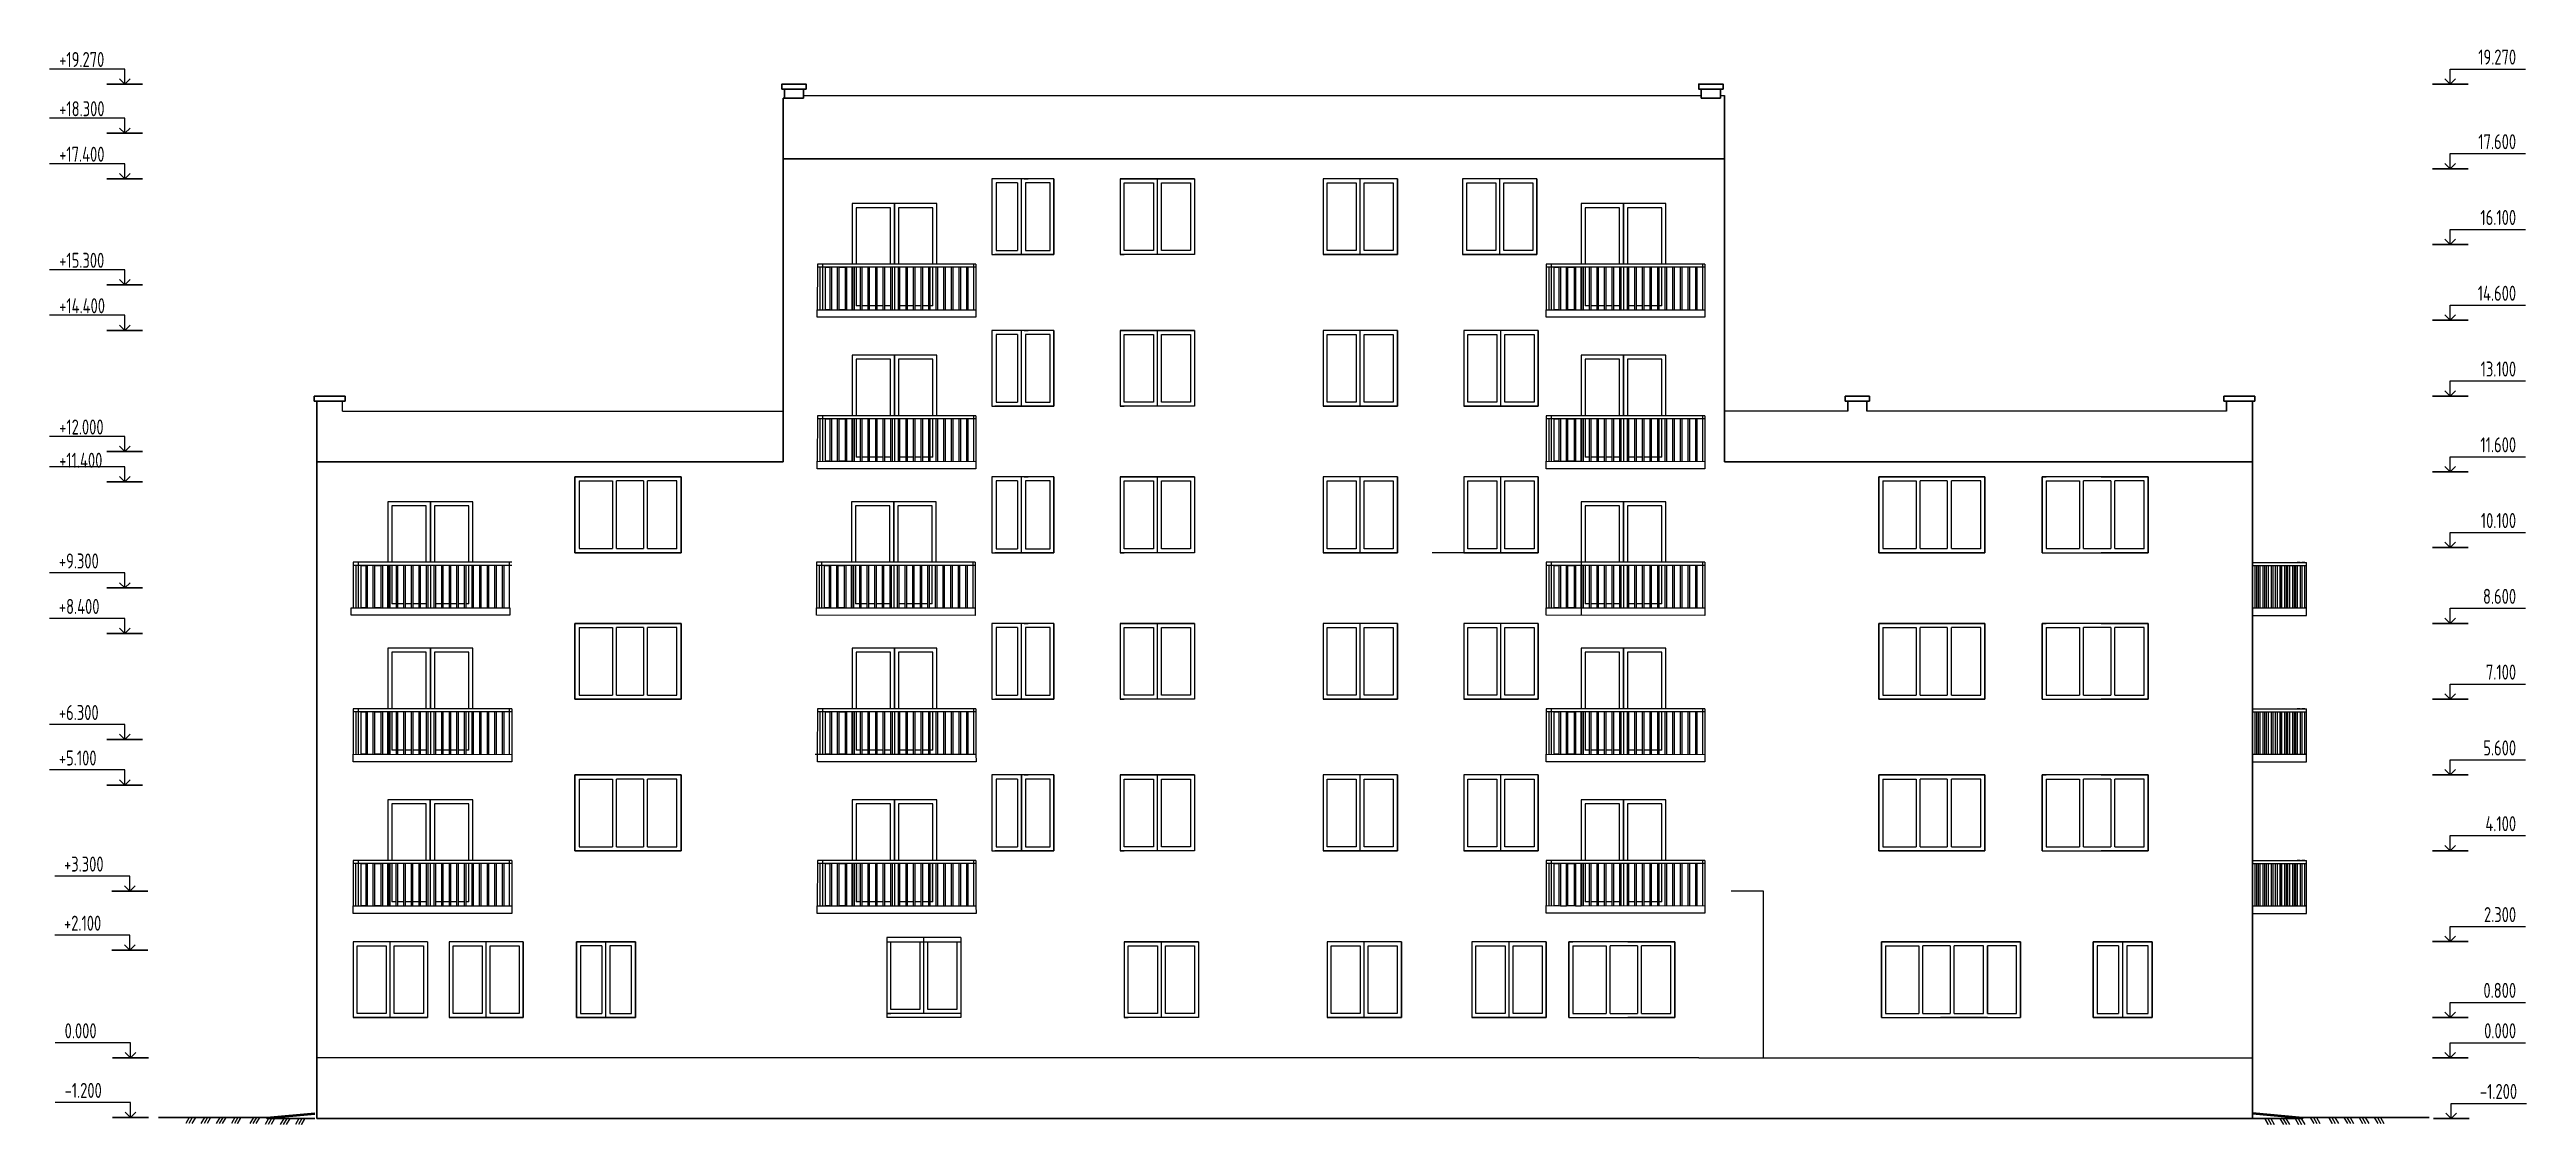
# Model space of a CAD drawing. Header units: millimetres. Extents: x -689206 to 4969298, y -1019800 to 703299.
# Drawn here: x 349231 to 398273, y -461785 to -440508 of the extents above; entities that cross this region are included whole.
import ezdxf

# ---------------------------------------------------------------- set-up
doc = ezdxf.new("R2010")
doc.units = ezdxf.units.MM
doc.layers.add('РАЗМЕРЫ', color=7, linetype='Continuous', lineweight=9)
for name, color, linetype in [('разрез1-1', 7, 'Continuous'), ('разрез2-2', 7, 'Continuous'), ('фасад1', 7, 'Continuous')]:
    doc.layers.add(name, color=color, linetype=linetype)
doc.styles.add('Аннотативный', font='isocteur.ttf', dxfattribs={"width": 0.7, "height": 250})

msp = doc.modelspace()

# ---------------------------------------------------------------- texts
at = {"layer": 'разрез1-1', "lineweight": 30, "char_height": 297.819, "width": 1508.774, "style": 'Аннотативный'}
for s, insert, attachment_point in [('{\\fISOCPEUR|b0|i0|c204|p34;+19.270\\fISOCPEUR|b0|i0|c0|p34; }', (349423, -440555.8), 1), ('{\\fISOCPEUR|b0|i0|c204|p34;19.270\\fISOCPEUR|b0|i0|c0|p34; }', (398067.9, -440507.7), 3), ('{\\fISOCPEUR|b0|i0|c204|p34;+18.300\\fISOCPEUR|b0|i0|c0|p34; }', (349423, -441530.8), 1), ('{\\fISOCPEUR|b0|i0|c204|p34;17.600\\fISOCPEUR|b0|i0|c0|p34; }', (398067.9, -442182.7), 3), ('{\\fISOCPEUR|b0|i0|c204|p34;+17.400\\fISOCPEUR|b0|i0|c0|p34; }', (349423, -442430.8), 1), ('{\\fISOCPEUR|b0|i0|c204|p34;16.100\\fISOCPEUR|b0|i0|c0|p34; }', (398067.9, -443682.7), 3), ('{\\fISOCPEUR|b0|i0|c204|p34;+15.300\\fISOCPEUR|b0|i0|c0|p34; }', (349423, -444530.8), 1), ('{\\fISOCPEUR|b0|i0|c204|p34;14.600\\fISOCPEUR|b0|i0|c0|p34; }', (398067.9, -445182.7), 3), ('{\\fISOCPEUR|b0|i0|c204|p34;+14.400\\fISOCPEUR|b0|i0|c0|p34; }', (349423, -445430.8), 1), ('{\\fISOCPEUR|b0|i0|c204|p34;13.100\\fISOCPEUR|b0|i0|c0|p34; }', (398067.9, -446682.7), 3), ('{\\fISOCPEUR|b0|i0|c204|p34;+12.000\\fISOCPEUR|b0|i0|c0|p34; }', (349423, -447830.8), 1), ('{\\fISOCPEUR|b0|i0|c204|p34;11.600\\fISOCPEUR|b0|i0|c0|p34; }', (398067.9, -448182.7), 3), ('{\\fISOCPEUR|b0|i0|c204|p34;+11.400\\fISOCPEUR|b0|i0|c0|p34; }', (349423, -448488.3), 1), ('{\\fISOCPEUR|b0|i0|c204|p34;10.100\\fISOCPEUR|b0|i0|c0|p34; }', (398067.9, -449682.7), 3), ('{\\fISOCPEUR|b0|i0|c204|p34;+9.300\\fISOCPEUR|b0|i0|c0|p34; }', (349416.9, -450482.7), 1), ('{\\fISOCPEUR|b0|i0|c204|p34;+8.400\\fISOCPEUR|b0|i0|c0|p34; }', (349416.9, -451382.7), 1), ('{\\fISOCPEUR|b0|i0|c204|p34;8.600\\fISOCPEUR|b0|i0|c0|p34; }', (398067.9, -451182.7), 3), ('{\\fISOCPEUR|b0|i0|c204|p34;7.100\\fISOCPEUR|b0|i0|c0|p34; }', (398067.9, -452682.7), 3), ('{\\fISOCPEUR|b0|i0|c204|p34;+6.300\\fISOCPEUR|b0|i0|c0|p34; }', (349416.9, -453482.7), 1), ('{\\fISOCPEUR|b0|i0|c204|p34;+5.100\\fISOCPEUR|b0|i0|c0|p34; }', (349416.9, -454382.7), 1), ('{\\fISOCPEUR|b0|i0|c204|p34;5.600\\fISOCPEUR|b0|i0|c0|p34; }', (398067.9, -454182.7), 3), ('{\\fISOCPEUR|b0|i0|c204|p34;4.100\\fISOCPEUR|b0|i0|c0|p34; }', (398067.9, -455682.7), 3), ('{\\fISOCPEUR|b0|i0|c204|p34;4.100\\fISOCPEUR|b0|i0|c0|p34; }', (398067.9, -455682.7), 3), ('{\\fISOCPEUR|b0|i0|c204|p34;+3.300\\fISOCPEUR|b0|i0|c0|p34; }', (349518.8, -456482.7), 1), ('{\\fISOCPEUR|b0|i0|c204|p34;2.300\\fISOCPEUR|b0|i0|c0|p34; }', (398067.9, -457482.7), 3), ('{\\fISOCPEUR|b0|i0|c204|p34;+2.100\\fISOCPEUR|b0|i0|c0|p34; }', (349518.8, -457652.7), 1), ('{\\fISOCPEUR|b0|i0|c204|p34;0.800\\fISOCPEUR|b0|i0|c0|p34; }', (398067.9, -458982.7), 3), ('{\\fISOCPEUR|b0|i0|c204|p34;0.000\\fISOCPEUR|b0|i0|c0|p34; }', (349530.4, -459782.7), 1), ('{\\fISOCPEUR|b0|i0|c204|p34;0.000\\fISOCPEUR|b0|i0|c0|p34; }', (398067.9, -459782.7), 3), ('{\\fISOCPEUR|b0|i0|c204|p34;-1.200\\fISOCPEUR|b0|i0|c0|p34; }', (349530.4, -460962.7), 1), ('{\\fISOCPEUR|b0|i0|c204|p34;-1.200\\fISOCPEUR|b0|i0|c0|p34; }', (398087.4, -460983.4), 3)]:
    msp.add_mtext(s, dxfattribs=dict(at, insert=insert, attachment_point=attachment_point))

# ---------------------------------------------------------------- hatches: boundary and pattern name
at = {"layer": 'РАЗМЕРЫ', "lineweight": 30, "ltscale": 35, "true_color": 0xc7c8ca}
h = msp.add_hatch(color=9, dxfattribs=at)
h.dxf.hatch_style = 1
h.paths.add_polyline_path([(365282.3, -456618), (365202.3, -456617.9), (365202.3, -457377.8), (365282.3, -457377.8)])
h = msp.add_hatch(color=9, dxfattribs=at)
h.dxf.hatch_style = 1
h.paths.add_polyline_path([(366722.3, -456618.2), (366662.3, -456618.2), (366662.3, -457377.8), (366722.3, -457377.8)])

# ---------------------------------------------------------------- linework, layer by layer
at = {"layer": 'РАЗМЕРЫ', "lineweight": 5, "ltscale": 35}
for p, q in [((364160.6, -441291.1), (364160.6, -441416.1)), ((364160.6, -441416.1), (381935.8, -441416.1)), ((382315.8, -441416.1), (382395.8, -441416.1)), ((383165.2, -457167.8), (382527.6, -457167.8)), ((383165.2, -460467.8), (383165.2, -457167.8))]:
    msp.add_line(p, q, dxfattribs=at)
at = {"layer": 'РАЗМЕРЫ', "lineweight": 30, "ltscale": 35}
for p, q in [((363753.8, -441467.8), (363753.8, -448667.8)), ((364160.6, -441467.8), (363753.8, -441467.8)), ((381935.8, -441467.8), (382315.8, -441467.8)), ((382395.8, -441416.1), (382395.8, -448667.8)), ((382395.8, -442667.8), (363753.8, -442667.8)), ((364263.8, -442667.8), (382395.8, -442667.8)), ((354473.8, -447467.8), (354473.8, -447367.8)), ((354473.8, -447367.8), (355031.8, -447367.8)), ((354523.8, -447467.8), (354473.8, -447467.8)), ((354523.8, -447467.8), (354523.8, -460467.8)), ((355031.8, -447467.8), (354523.8, -447467.8)), ((355031.8, -447367.8), (355081.8, -447367.8)), ((355081.8, -447467.8), (355031.8, -447467.8)), ((355081.8, -447367.8), (355081.8, -447467.8)), ((384833.8, -447367.8), (384783.8, -447367.8)), ((384783.8, -447367.8), (384783.8, -447467.8)), ((384783.8, -447467.8), (384833.8, -447467.8)), ((385263.8, -447367.8), (384833.8, -447367.8)), ((384833.8, -447467.8), (384833.8, -447667.8)), ((384833.8, -447667.8), (384833.8, -447467.8)), ((384833.8, -447667.8), (384833.8, -447467.8)), ((384833.8, -447467.8), (385213.8, -447467.8)), ((385213.8, -447467.8), (385213.8, -447667.8)), ((385213.8, -447467.8), (385263.8, -447467.8)), ((385263.8, -447467.8), (385263.8, -447367.8)), ((392332, -447367.8), (392282, -447367.8)), ((392282, -447367.8), (392282, -447467.8)), ((392282, -447467.8), (392332, -447467.8)), ((392895.8, -447367.8), (392332, -447367.8)), ((392332, -447667.8), (392332, -447467.8)), ((392332, -447467.8), (392845.8, -447467.8)), ((392332, -447467.8), (392332, -447667.8)), ((392845.8, -447467.8), (392845.8, -460467.8)), ((392845.8, -447467.8), (392895.8, -447467.8)), ((392895.8, -447467.8), (392895.8, -447367.8)), ((363753.8, -448667.8), (354523.8, -448667.8)), ((382395.8, -448667.8), (392332, -448667.8)), ((382395.8, -448667.8), (392332, -448667.8)), ((382395.8, -448667.8), (392332, -448667.8)), ((392332, -448667.8), (392845.8, -448667.8)), ((354523.8, -460467.8), (354523.8, -460767.8)), ((354523.8, -461667.8), (354523.8, -460467.8)), ((392845.8, -460767.8), (392845.8, -460467.8)), ((392845.8, -460467.8), (392845.8, -461667.8)), ((392845.8, -461667.8), (354523.8, -461667.8))]:
    msp.add_line(p, q, dxfattribs=at)
at = {"layer": 'РАЗМЕРЫ', "lineweight": 15, "ltscale": 35}
for p, q in [((367885.6, -443067.8), (367885.6, -444567.8)), ((369115.6, -443067.8), (367885.6, -443067.8)), ((367885.6, -443067.8), (367885.6, -444567.8)), ((369115.6, -443067.8), (367885.6, -443067.8)), ((369115.6, -443067.8), (367945.6, -443067.8)), ((369115.6, -443067.8), (367945.6, -443067.8)), ((369115.6, -443067.8), (367945.6, -443067.8)), ((369115.6, -443067.8), (367945.6, -443067.8)), ((368396.5, -443147.8), (367971.5, -443147.8)), ((367971.5, -443147.8), (367971.5, -444487.8)), ((368396.5, -443147.8), (368396.5, -444487.8)), ((368530.6, -443067.8), (368450.6, -443067.8)), ((368530.6, -443067.8), (368450.6, -443067.8)), ((368476.5, -444567.8), (368476.5, -443067.8)), ((368530.6, -443067.8), (368610.6, -443067.8)), ((368530.6, -443067.8), (368610.6, -443067.8)), ((369042.4, -443147.8), (368556.5, -443147.8)), ((368556.5, -443147.8), (368556.5, -444487.8)), ((369042.4, -444487.8), (369042.4, -443147.8)), ((369115.6, -444567.8), (369115.6, -443067.8)), ((369115.6, -444567.8), (369115.6, -443067.8)), ((369115.6, -443067.8), (369115.6, -444567.8)), ((369115.6, -444567.8), (369115.6, -443067.8)), ((369115.6, -444567.8), (369115.6, -443067.8)), ((369115.6, -443067.8), (369115.6, -444567.8)), ((370431.1, -443067.8), (370431.1, -444567.8)), ((370431.1, -443067.8), (371901.1, -443067.8)), ((370431.1, -443067.8), (370431.1, -444567.8)), ((371901.1, -443067.8), (370431.1, -443067.8)), ((370431.1, -443067.8), (370431.1, -444567.8)), ((371901.1, -443067.8), (370431.1, -443067.8)), ((370511.1, -444487.8), (370511.1, -443147.8)), ((370511.1, -443147.8), (371086.1, -443147.8)), ((371086.1, -443147.8), (371086.1, -444487.8)), ((371166.1, -444567.8), (371166.1, -443067.8)), ((371246.1, -443147.8), (371821.1, -443147.8)), ((371246.1, -444487.8), (371246.1, -443147.8)), ((371821.1, -443147.8), (371821.1, -444487.8)), ((371901.1, -443067.8), (371901.1, -444567.8)), ((371901.1, -443067.8), (371901.1, -444567.8)), ((371901.1, -443067.8), (371901.1, -444567.8)), ((374447.2, -443067.8), (374447.2, -444567.8)), ((375917.2, -443067.8), (374447.2, -443067.8)), ((374447.2, -443067.8), (374447.2, -444567.8)), ((375917.2, -443067.8), (374447.2, -443067.8)), ((374447.2, -443067.8), (374447.2, -444567.8)), ((375917.2, -443067.8), (374447.2, -443067.8)), ((374527.2, -444487.8), (374527.2, -443147.8)), ((374527.2, -443147.8), (375102.2, -443147.8)), ((375102.2, -443147.8), (375102.2, -444487.8)), ((375182.2, -444567.8), (375182.2, -443067.8)), ((375262.2, -443147.8), (375837.2, -443147.8)), ((375262.2, -444487.8), (375262.2, -443147.8)), ((375837.2, -443147.8), (375837.2, -444487.8)), ((375917.2, -444567.8), (375917.2, -443067.8)), ((375917.2, -443067.8), (375917.2, -444567.8)), ((375917.2, -443067.8), (375917.2, -444567.8)), ((377210.1, -443067.8), (377210.1, -444567.8)), ((378680.1, -443067.8), (377210.1, -443067.8)), ((377210.1, -443067.8), (377210.1, -444567.8)), ((378680.1, -443067.8), (377210.1, -443067.8)), ((377210.1, -443067.8), (377210.1, -444567.8)), ((378680.1, -443067.8), (377210.1, -443067.8)), ((377290.1, -444487.8), (377290.1, -443147.8)), ((377290.1, -443147.8), (377865.1, -443147.8)), ((377865.1, -443147.8), (377865.1, -444487.8)), ((377945.1, -444567.8), (377945.1, -443067.8)), ((378025.1, -443147.8), (378600.1, -443147.8)), ((378025.1, -444487.8), (378025.1, -443147.8)), ((378600.1, -443147.8), (378600.1, -444487.8)), ((378680.1, -444567.8), (378680.1, -443067.8)), ((378680.1, -443067.8), (378680.1, -444567.8)), ((378680.1, -443067.8), (378680.1, -444567.8)), ((364433.3, -444757.8), (364432.9, -445657.8)), ((367573.3, -444757.9), (367572.9, -445659.2)), ((367885.6, -444567.8), (369115.6, -444567.8)), ((367885.6, -444567.8), (369115.6, -444567.8)), ((367945.6, -444567.8), (369115.6, -444567.8)), ((369115.6, -444567.8), (367945.6, -444567.8)), ((367945.6, -444567.8), (369115.6, -444567.8)), ((369115.6, -444567.8), (367945.6, -444567.8)), ((367971.5, -444487.8), (368396.5, -444487.8)), ((368556.5, -444487.8), (369042.4, -444487.8)), ((371901.1, -444567.8), (370431.1, -444567.8)), ((371901.1, -444567.8), (370431.1, -444567.8)), ((371901.1, -444567.8), (370431.1, -444567.8)), ((370431.1, -444567.8), (370511.1, -444567.8)), ((371086.1, -444487.8), (370511.1, -444487.8)), ((371821.1, -444487.8), (371246.1, -444487.8)), ((374447.2, -444567.8), (375917.2, -444567.8)), ((375917.2, -444567.8), (374447.2, -444567.8)), ((375917.2, -444567.8), (374447.2, -444567.8)), ((374447.2, -444567.8), (374527.2, -444567.8)), ((375102.2, -444487.8), (374527.2, -444487.8)), ((375837.2, -444487.8), (375262.2, -444487.8)), ((377210.1, -444567.8), (378680.1, -444567.8)), ((378680.1, -444567.8), (377210.1, -444567.8)), ((378680.1, -444567.8), (377210.1, -444567.8)), ((377210.1, -444567.8), (377290.1, -444567.8)), ((377865.1, -444487.8), (377290.1, -444487.8)), ((378600.1, -444487.8), (378025.1, -444487.8)), ((378866.3, -444757.8), (378865.9, -445657.8)), ((382006.3, -444757.9), (382005.9, -445659.2)), ((364592.3, -444817.8), (364433.3, -444817.8)), ((364484.1, -444817.8), (364483.7, -445657.9)), ((379025.2, -444817.8), (378866.3, -444817.8)), ((378917.1, -444817.8), (378916.7, -445657.9)), ((367885.6, -446067.8), (367885.6, -447567.8)), ((369115.6, -446067.8), (367885.6, -446067.8)), ((367885.6, -446067.8), (367885.6, -447567.8)), ((369115.6, -446067.8), (367885.6, -446067.8)), ((369115.6, -446067.8), (367945.6, -446067.8)), ((369115.6, -446067.8), (367945.6, -446067.8)), ((369115.6, -446067.8), (367945.6, -446067.8)), ((369115.6, -446067.8), (367945.6, -446067.8)), ((368396.5, -446147.8), (367971.5, -446147.8)), ((367971.5, -446147.8), (367971.5, -447487.8)), ((368396.5, -446147.8), (368396.5, -447487.8)), ((368530.6, -446067.8), (368450.6, -446067.8)), ((368530.6, -446067.8), (368450.6, -446067.8)), ((368476.5, -447567.8), (368476.5, -446067.8)), ((368530.6, -446067.8), (368610.6, -446067.8)), ((368530.6, -446067.8), (368610.6, -446067.8)), ((369042.4, -446147.8), (368556.5, -446147.8)), ((368556.5, -446147.8), (368556.5, -447487.8)), ((369042.4, -447487.8), (369042.4, -446147.8)), ((369115.6, -447567.8), (369115.6, -446067.8)), ((369115.6, -447567.8), (369115.6, -446067.8)), ((369115.6, -446067.8), (369115.6, -447567.8)), ((369115.6, -447567.8), (369115.6, -446067.8)), ((369115.6, -447567.8), (369115.6, -446067.8)), ((369115.6, -446067.8), (369115.6, -447567.8)), ((370431.1, -446067.8), (370431.1, -447567.8)), ((370431.1, -446067.8), (371901.1, -446067.8)), ((370431.1, -446067.8), (370431.1, -447567.8)), ((371901.1, -446067.8), (370431.1, -446067.8)), ((370431.1, -446067.8), (370431.1, -447567.8)), ((371901.1, -446067.8), (370431.1, -446067.8)), ((370511.1, -447487.8), (370511.1, -446147.8)), ((370511.1, -446147.8), (371086.1, -446147.8)), ((371086.1, -446147.8), (371086.1, -447487.8)), ((371166.1, -447567.8), (371166.1, -446067.8)), ((371246.1, -446147.8), (371821.1, -446147.8)), ((371246.1, -447487.8), (371246.1, -446147.8)), ((371821.1, -446147.8), (371821.1, -447487.8)), ((371901.1, -446067.8), (371901.1, -447567.8)), ((371901.1, -446067.8), (371901.1, -447567.8)), ((371901.1, -446067.8), (371901.1, -447567.8)), ((374447.2, -446067.8), (374447.2, -447567.8)), ((375917.2, -446067.8), (374447.2, -446067.8)), ((374447.2, -446067.8), (374447.2, -447567.8)), ((375917.2, -446067.8), (374447.2, -446067.8)), ((374447.2, -446067.8), (374447.2, -447567.8)), ((375917.2, -446067.8), (374447.2, -446067.8)), ((374527.2, -447487.8), (374527.2, -446147.8)), ((374527.2, -446147.8), (375102.2, -446147.8)), ((375102.2, -446147.8), (375102.2, -447487.8)), ((375182.2, -447567.8), (375182.2, -446067.8)), ((375262.2, -446147.8), (375837.2, -446147.8)), ((375262.2, -447487.8), (375262.2, -446147.8)), ((375837.2, -446147.8), (375837.2, -447487.8)), ((375917.2, -447567.8), (375917.2, -446067.8)), ((375917.2, -446067.8), (375917.2, -447567.8)), ((375917.2, -446067.8), (375917.2, -447567.8)), ((377233.2, -446067.8), (377233.2, -447567.8)), ((378703.2, -446067.8), (377233.2, -446067.8)), ((377233.2, -446067.8), (377233.2, -447567.8)), ((378703.2, -446067.8), (377233.2, -446067.8)), ((377233.2, -446067.8), (377233.2, -447567.8)), ((378703.2, -446067.8), (377233.2, -446067.8)), ((377313.2, -447487.8), (377313.2, -446147.8)), ((377313.2, -446147.8), (377888.2, -446147.8)), ((377888.2, -446147.8), (377888.2, -447487.8)), ((377968.2, -447567.8), (377968.2, -446067.8)), ((378048.2, -446147.8), (378623.2, -446147.8)), ((378048.2, -447487.8), (378048.2, -446147.8)), ((378623.2, -446147.8), (378623.2, -447487.8)), ((378703.2, -447567.8), (378703.2, -446067.8)), ((378703.2, -446067.8), (378703.2, -447567.8)), ((378703.2, -446067.8), (378703.2, -447567.8)), ((367885.6, -447567.8), (369115.6, -447567.8)), ((367885.6, -447567.8), (369115.6, -447567.8)), ((367945.6, -447567.8), (369115.6, -447567.8)), ((369115.6, -447567.8), (367945.6, -447567.8)), ((367945.6, -447567.8), (369115.6, -447567.8)), ((369115.6, -447567.8), (367945.6, -447567.8)), ((367971.5, -447487.8), (368396.5, -447487.8)), ((368556.5, -447487.8), (369042.4, -447487.8)), ((371901.1, -447567.8), (370431.1, -447567.8)), ((371901.1, -447567.8), (370431.1, -447567.8)), ((371901.1, -447567.8), (370431.1, -447567.8)), ((370431.1, -447567.8), (370511.1, -447567.8)), ((371086.1, -447487.8), (370511.1, -447487.8)), ((371821.1, -447487.8), (371246.1, -447487.8)), ((374447.2, -447567.8), (375917.2, -447567.8)), ((375917.2, -447567.8), (374447.2, -447567.8)), ((375917.2, -447567.8), (374447.2, -447567.8)), ((374447.2, -447567.8), (374527.2, -447567.8)), ((375102.2, -447487.8), (374527.2, -447487.8)), ((375837.2, -447487.8), (375262.2, -447487.8)), ((377233.2, -447567.8), (378703.2, -447567.8)), ((378703.2, -447567.8), (377233.2, -447567.8)), ((378703.2, -447567.8), (377233.2, -447567.8)), ((377233.2, -447567.8), (377313.2, -447567.8)), ((377888.2, -447487.8), (377313.2, -447487.8)), ((378623.2, -447487.8), (378048.2, -447487.8)), ((364433.3, -447757.8), (364432.9, -448657.8)), ((364592.3, -447817.8), (364433.3, -447817.8)), ((364484.1, -447817.8), (364483.7, -448657.9)), ((367573.3, -447757.9), (367572.9, -448659.2)), ((378866.3, -447757.8), (378865.9, -448657.8)), ((379025.2, -447817.8), (378866.3, -447817.8)), ((378917.1, -447817.8), (378916.7, -448657.9)), ((382006.3, -447757.9), (382005.9, -448659.2)), ((359634.3, -450467.8), (359634.6, -448967.5)), ((359634.3, -450467.8), (359634.3, -448967.8)), ((359634.3, -448967.8), (361104.3, -448967.8)), ((359634.3, -448967.8), (359634.3, -450467.8)), ((361734.3, -448967.8), (359634.3, -448967.8)), ((361734.3, -448967.8), (359634.7, -448967.5)), ((359634.7, -448967.5), (359714.7, -448967.5)), ((359714.7, -449047.6), (359714.5, -450387.5)), ((359714.7, -448967.5), (359714.7, -448967.8)), ((359714.7, -449047.6), (360375.7, -449047.7)), ((360375.7, -449047.7), (360375.5, -450387.6)), ((360455.5, -450387.6), (360455.7, -449047.7)), ((360992.5, -449047.7), (360455.7, -449047.7)), ((360992.5, -449047.7), (360992.3, -450387.7)), ((361072.3, -450387.7), (361072.5, -449047.8)), ((361654.3, -449047.8), (361072.5, -449047.8)), ((361734.3, -448967.8), (361104.3, -448967.8)), ((361654.3, -450387.8), (361654.3, -449047.8)), ((361734.3, -450467.8), (361734.3, -448967.8)), ((361734.3, -450467.8), (361734.3, -448967.8)), ((361734.3, -450467.8), (361734.3, -448967.8)), ((367885.6, -448967.8), (367885.6, -450467.8)), ((369115.6, -448967.8), (367885.6, -448967.8)), ((367885.6, -448967.8), (367885.6, -450467.8)), ((369115.6, -448967.8), (367885.6, -448967.8)), ((369115.6, -448967.8), (367945.6, -448967.8)), ((369115.6, -448967.8), (367945.6, -448967.8)), ((369115.6, -448967.8), (367945.6, -448967.8)), ((369115.6, -448967.8), (367945.6, -448967.8)), ((368396.5, -449047.8), (367971.5, -449047.8)), ((367971.5, -449047.8), (367971.5, -450387.8)), ((368396.5, -449047.8), (368396.5, -450387.8)), ((368530.6, -448967.8), (368450.6, -448967.8)), ((368530.6, -448967.8), (368450.6, -448967.8)), ((368476.5, -450467.8), (368476.5, -448967.8)), ((368530.6, -448967.8), (368610.6, -448967.8)), ((368530.6, -448967.8), (368610.6, -448967.8)), ((369042.4, -449047.8), (368556.5, -449047.8)), ((368556.5, -449047.8), (368556.5, -450387.8)), ((369042.4, -450387.8), (369042.4, -449047.8)), ((369115.6, -450467.8), (369115.6, -448967.8)), ((369115.6, -450467.8), (369115.6, -448967.8)), ((369115.6, -448967.8), (369115.6, -450467.8)), ((369115.6, -450467.8), (369115.6, -448967.8)), ((369115.6, -450467.8), (369115.6, -448967.8)), ((369115.6, -448967.8), (369115.6, -450467.8)), ((370431.1, -448967.8), (370431.1, -450467.8)), ((370431.1, -448967.8), (371901.1, -448967.8)), ((370431.1, -448967.8), (370431.1, -450467.8)), ((371901.1, -448967.8), (370431.1, -448967.8)), ((370431.1, -448967.8), (370431.1, -450467.8)), ((371901.1, -448967.8), (370431.1, -448967.8)), ((370511.1, -450387.8), (370511.1, -449047.8)), ((370511.1, -449047.8), (371086.1, -449047.8)), ((371086.1, -449047.8), (371086.1, -450387.8)), ((371166.1, -450467.8), (371166.1, -448967.8)), ((371246.1, -449047.8), (371821.1, -449047.8)), ((371246.1, -450387.8), (371246.1, -449047.8)), ((371821.1, -449047.8), (371821.1, -450387.8)), ((371901.1, -448967.8), (371901.1, -450467.8)), ((371901.1, -448967.8), (371901.1, -450467.8)), ((371901.1, -448967.8), (371901.1, -450467.8)), ((374447.2, -448967.8), (374447.2, -450467.8)), ((375917.2, -448967.8), (374447.2, -448967.8)), ((374447.2, -448967.8), (374447.2, -450467.8)), ((375917.2, -448967.8), (374447.2, -448967.8)), ((374447.2, -448967.8), (374447.2, -450467.8)), ((375917.2, -448967.8), (374447.2, -448967.8)), ((374527.2, -450387.8), (374527.2, -449047.8)), ((374527.2, -449047.8), (375102.2, -449047.8)), ((375102.2, -449047.8), (375102.2, -450387.8)), ((375182.2, -450467.8), (375182.2, -448967.8)), ((375262.2, -449047.8), (375837.2, -449047.8)), ((375262.2, -450387.8), (375262.2, -449047.8)), ((375837.2, -449047.8), (375837.2, -450387.8)), ((375917.2, -450467.8), (375917.2, -448967.8)), ((375917.2, -448967.8), (375917.2, -450467.8)), ((375917.2, -448967.8), (375917.2, -450467.8)), ((377233.2, -448967.8), (377233.2, -450467.8)), ((378703.2, -448967.8), (377233.2, -448967.8)), ((377233.2, -448967.8), (377233.2, -450467.8)), ((378703.2, -448967.8), (377233.2, -448967.8)), ((377233.2, -448967.8), (377233.2, -450467.8)), ((378703.2, -448967.8), (377233.2, -448967.8)), ((377313.2, -450387.8), (377313.2, -449047.8)), ((377313.2, -449047.8), (377888.2, -449047.8)), ((377888.2, -449047.8), (377888.2, -450387.8)), ((377968.2, -450467.8), (377968.2, -448967.8)), ((378048.2, -449047.8), (378623.2, -449047.8)), ((378048.2, -450387.8), (378048.2, -449047.8)), ((378623.2, -449047.8), (378623.2, -450387.8)), ((378703.2, -450467.8), (378703.2, -448967.8)), ((378703.2, -448967.8), (378703.2, -450467.8)), ((378703.2, -448967.8), (378703.2, -450467.8)), ((385448.1, -450467.8), (385448.4, -448967.5)), ((385448.1, -448967.8), (387548.1, -448967.8)), ((385448.1, -450467.8), (385448.1, -448967.8)), ((385448.1, -448967.8), (385448.1, -450467.8)), ((387548.1, -448967.8), (385448.1, -448967.8)), ((387548.1, -448967.8), (385448.5, -448967.5)), ((385448.5, -448967.5), (385528.5, -448967.5)), ((385528.5, -449047.6), (385528.3, -450387.5)), ((385528.5, -448967.5), (385528.5, -448967.8)), ((385528.5, -449047.6), (386189.5, -449047.7)), ((386189.5, -449047.7), (386189.3, -450387.6)), ((386269.3, -450387.6), (386269.5, -449047.7)), ((386806.3, -449047.7), (386269.5, -449047.7)), ((386806.3, -449047.7), (386806, -450387.7)), ((386886, -450387.7), (386886.2, -449047.8)), ((387468.1, -449047.8), (386886.2, -449047.8)), ((387468.1, -450387.8), (387468.1, -449047.8)), ((387548.1, -448967.8), (387548.1, -450467.8)), ((387548.1, -450467.8), (387548.1, -448967.8)), ((387548.1, -450467.8), (387548.1, -448967.8)), ((388683.7, -450467.8), (388684, -448967.5)), ((388683.7, -448967.8), (388683.7, -450467.8)), ((390783.7, -448967.8), (388683.7, -448967.8)), ((388683.7, -448967.8), (388683.7, -450467.8)), ((390783.7, -448967.8), (388683.7, -448967.8)), ((390783.7, -448967.8), (388684.1, -448967.5)), ((388684.1, -448967.5), (388764.1, -448967.5)), ((388764.1, -449047.6), (388763.8, -450387.5)), ((388764.1, -448967.5), (388764.1, -448967.8)), ((388764.1, -449047.6), (389425.1, -449047.7)), ((389425.1, -449047.7), (389424.8, -450387.6)), ((389504.9, -450387.6), (389505.1, -449047.7)), ((390041.8, -449047.7), (389505.1, -449047.7)), ((390041.8, -449047.7), (390041.6, -450387.7)), ((390121.6, -450387.7), (390121.8, -449047.8)), ((390703.7, -449047.8), (390121.8, -449047.8)), ((390703.7, -450387.8), (390703.7, -449047.8)), ((390783.7, -450467.8), (390783.7, -448967.8)), ((390783.7, -450467.8), (390783.7, -448967.8)), ((390783.7, -450467.8), (390783.7, -448967.8)), ((355242.6, -450657.8), (355242.2, -451557.8)), ((361104.3, -450467.8), (359634.3, -450467.8)), ((359634.3, -450467.8), (361734.3, -450467.8)), ((359634.3, -450467.8), (361734.3, -450467.8)), ((359634.3, -450467.8), (361734.3, -450467.8)), ((359714.5, -450387.5), (360375.5, -450387.6)), ((360455.5, -450387.6), (360992.3, -450387.6)), ((361072.3, -450387.6), (361654.3, -450387.6)), ((364417.6, -450657.8), (364417.2, -451557.8)), ((367557.6, -450657.9), (367557.2, -451559.2)), ((367885.6, -450467.8), (369115.6, -450467.8)), ((367885.6, -450467.8), (369115.6, -450467.8)), ((367945.6, -450467.8), (369115.6, -450467.8)), ((369115.6, -450467.8), (367945.6, -450467.8)), ((367945.6, -450467.8), (369115.6, -450467.8)), ((369115.6, -450467.8), (367945.6, -450467.8)), ((367971.5, -450387.8), (368396.5, -450387.8)), ((368556.5, -450387.8), (369042.4, -450387.8)), ((371901.1, -450467.8), (370431.1, -450467.8)), ((371901.1, -450467.8), (370431.1, -450467.8)), ((371901.1, -450467.8), (370431.1, -450467.8)), ((370431.1, -450467.8), (370511.1, -450467.8)), ((371086.1, -450387.8), (370511.1, -450387.8)), ((371821.1, -450387.8), (371246.1, -450387.8)), ((374447.2, -450467.8), (375917.2, -450467.8)), ((375917.2, -450467.8), (374447.2, -450467.8)), ((375917.2, -450467.8), (374447.2, -450467.8)), ((374447.2, -450467.8), (374527.2, -450467.8)), ((375102.2, -450387.8), (374527.2, -450387.8)), ((375837.2, -450387.8), (375262.2, -450387.8)), ((377233.2, -450467.8), (378703.2, -450467.8)), ((378703.2, -450467.8), (377233.2, -450467.8)), ((378703.2, -450467.8), (377233.2, -450467.8)), ((377233.2, -450467.8), (377313.2, -450467.8)), ((377888.2, -450387.8), (377313.2, -450387.8)), ((378623.2, -450387.8), (378048.2, -450387.8)), ((378866.3, -450657.8), (378865.9, -451557.8)), ((382006.3, -450657.9), (382005.9, -451559.2)), ((387548.1, -450467.8), (385448.1, -450467.8)), ((385448.1, -450467.8), (387548.1, -450467.8)), ((385448.1, -450467.8), (387548.1, -450467.8)), ((385528.3, -450387.5), (386189.3, -450387.6)), ((386269.3, -450387.6), (386806, -450387.6)), ((386886, -450387.6), (387468.1, -450387.6)), ((388683.7, -450467.8), (390783.7, -450467.8)), ((388683.7, -450467.8), (390783.7, -450467.8)), ((388683.7, -450467.8), (390783.7, -450467.8)), ((388763.8, -450387.5), (389424.8, -450387.6)), ((389504.9, -450387.6), (390041.6, -450387.6)), ((390121.6, -450387.6), (390703.7, -450387.6)), ((392844.6, -450658.3), (393914.6, -450658.3)), ((393794.6, -450658.3), (393734.6, -450658.3)), ((393884.6, -450658.3), (393824.6, -450658.3)), ((393914.6, -451707.8), (393914.6, -450658.3)), ((355401.5, -450717.8), (355242.5, -450717.8)), ((355293.3, -450717.8), (355293, -451557.9)), ((364576.6, -450717.8), (364417.6, -450717.8)), ((364468.4, -450717.8), (364468.1, -451557.9)), ((379025.2, -450717.8), (378866.3, -450717.8)), ((378917.1, -450717.8), (378916.7, -451557.9)), ((392844.6, -450718.3), (393914.6, -450718.3)), ((392895, -450718.3), (392895, -451558.3)), ((392925, -450718.3), (392925, -451558.3)), ((392966.1, -451558.3), (392966.1, -450718.3)), ((392996.1, -450718.3), (392996.1, -451558.3)), ((393056.1, -450718.3), (393056.1, -451558.3)), ((393086.1, -450718.3), (393086.1, -451558.3)), ((393129, -451558.3), (393129, -450718.3)), ((393159, -450718.3), (393159, -451558.3)), ((393219, -450718.3), (393219, -451558.3)), ((393249, -450718.3), (393249, -451558.3)), ((393305.2, -451558.3), (393305.2, -450718.3)), ((393335.2, -450718.3), (393335.2, -451558.3)), ((393395.2, -451558.3), (393395.2, -450718.3)), ((393395.2, -450718.3), (393395.2, -451558.3)), ((393425.2, -450718.3), (393425.2, -451558.3)), ((393425.2, -450718.3), (393425.2, -451558.3)), ((393485.2, -450718.3), (393485.2, -451558.3)), ((393515.2, -450718.3), (393515.2, -451558.3)), ((393551, -451558.3), (393551, -450718.3)), ((393581, -450718.3), (393581, -451558.3)), ((393641, -450718.3), (393641, -451558.3)), ((393671, -450718.3), (393671, -451558.3)), ((393704.6, -451558.3), (393704.6, -450718.3)), ((393734.6, -450718.3), (393734.6, -451558.3)), ((393794.6, -450718.3), (393794.6, -451558.3)), ((393824.6, -450718.3), (393824.6, -451558.3)), ((393884.6, -451558.3), (393884.6, -450718.3)), ((392844.6, -451558.3), (393914.6, -451558.3)), ((393734.6, -451558.3), (393704.6, -451558.3)), ((393914.6, -451558.3), (393884.6, -451558.3)), ((359634.3, -453367.8), (359634.6, -451867.5)), ((359634.3, -453367.8), (359634.3, -451867.8)), ((359634.3, -451867.8), (361104.3, -451867.8)), ((359634.3, -451867.8), (359634.3, -453367.8)), ((361734.3, -451867.8), (359634.3, -451867.8)), ((361734.3, -451867.8), (359634.7, -451867.5)), ((359634.7, -451867.5), (359714.7, -451867.5)), ((359714.7, -451947.6), (359714.5, -453287.5)), ((359714.7, -451867.5), (359714.7, -451867.8)), ((359714.7, -451947.6), (360375.7, -451947.7)), ((360375.7, -451947.7), (360375.5, -453287.6)), ((360455.5, -453287.6), (360455.7, -451947.7)), ((360992.5, -451947.7), (360455.7, -451947.7)), ((360992.5, -451947.7), (360992.3, -453287.7)), ((361072.3, -453287.7), (361072.5, -451947.8)), ((361654.3, -451947.8), (361072.5, -451947.8)), ((361734.3, -451867.8), (361104.3, -451867.8)), ((361654.3, -453287.8), (361654.3, -451947.8)), ((361734.3, -453367.8), (361734.3, -451867.8)), ((361734.3, -453367.8), (361734.3, -451867.8)), ((361734.3, -453367.8), (361734.3, -451867.8)), ((367885.6, -451867.8), (367885.6, -453367.8)), ((369115.6, -451867.8), (367885.6, -451867.8)), ((367885.6, -451867.8), (367885.6, -453367.8)), ((369115.6, -451867.8), (367885.6, -451867.8)), ((369115.6, -451867.8), (367945.6, -451867.8)), ((369115.6, -451867.8), (367945.6, -451867.8)), ((369115.6, -451867.8), (367945.6, -451867.8)), ((369115.6, -451867.8), (367945.6, -451867.8)), ((368396.5, -451947.8), (367971.5, -451947.8)), ((367971.5, -451947.8), (367971.5, -453287.8)), ((368396.5, -451947.8), (368396.5, -453287.8)), ((368530.6, -451867.8), (368450.6, -451867.8)), ((368530.6, -451867.8), (368450.6, -451867.8)), ((368476.5, -453367.8), (368476.5, -451867.8)), ((368530.6, -451867.8), (368610.6, -451867.8)), ((368530.6, -451867.8), (368610.6, -451867.8)), ((369042.4, -451947.8), (368556.5, -451947.8)), ((368556.5, -451947.8), (368556.5, -453287.8)), ((369042.4, -453287.8), (369042.4, -451947.8)), ((369115.6, -453367.8), (369115.6, -451867.8)), ((369115.6, -453367.8), (369115.6, -451867.8)), ((369115.6, -451867.8), (369115.6, -453367.8)), ((369115.6, -453367.8), (369115.6, -451867.8)), ((369115.6, -453367.8), (369115.6, -451867.8)), ((369115.6, -451867.8), (369115.6, -453367.8)), ((370431.1, -451867.8), (370431.1, -453367.8)), ((370431.1, -451867.8), (371901.1, -451867.8)), ((370431.1, -451867.8), (370431.1, -453367.8)), ((371901.1, -451867.8), (370431.1, -451867.8)), ((370431.1, -451867.8), (370431.1, -453367.8)), ((371901.1, -451867.8), (370431.1, -451867.8)), ((370511.1, -453287.8), (370511.1, -451947.8)), ((370511.1, -451947.8), (371086.1, -451947.8)), ((371086.1, -451947.8), (371086.1, -453287.8)), ((371166.1, -453367.8), (371166.1, -451867.8)), ((371246.1, -451947.8), (371821.1, -451947.8)), ((371246.1, -453287.8), (371246.1, -451947.8)), ((371821.1, -451947.8), (371821.1, -453287.8)), ((371901.1, -451867.8), (371901.1, -453367.8)), ((371901.1, -451867.8), (371901.1, -453367.8)), ((371901.1, -451867.8), (371901.1, -453367.8)), ((374447.2, -451867.8), (374447.2, -453367.8)), ((375917.2, -451867.8), (374447.2, -451867.8)), ((374447.2, -451867.8), (374447.2, -453367.8)), ((375917.2, -451867.8), (374447.2, -451867.8)), ((374447.2, -451867.8), (374447.2, -453367.8)), ((375917.2, -451867.8), (374447.2, -451867.8)), ((374527.2, -453287.8), (374527.2, -451947.8)), ((374527.2, -451947.8), (375102.2, -451947.8)), ((375102.2, -451947.8), (375102.2, -453287.8)), ((375182.2, -453367.8), (375182.2, -451867.8)), ((375262.2, -451947.8), (375837.2, -451947.8)), ((375262.2, -453287.8), (375262.2, -451947.8)), ((375837.2, -451947.8), (375837.2, -453287.8)), ((375917.2, -453367.8), (375917.2, -451867.8)), ((375917.2, -451867.8), (375917.2, -453367.8)), ((375917.2, -451867.8), (375917.2, -453367.8)), ((377233.2, -451867.8), (377233.2, -453367.8)), ((378703.2, -451867.8), (377233.2, -451867.8)), ((377233.2, -451867.8), (377233.2, -453367.8)), ((378703.2, -451867.8), (377233.2, -451867.8)), ((377233.2, -451867.8), (377233.2, -453367.8)), ((378703.2, -451867.8), (377233.2, -451867.8)), ((377313.2, -453287.8), (377313.2, -451947.8)), ((377313.2, -451947.8), (377888.2, -451947.8)), ((377888.2, -451947.8), (377888.2, -453287.8)), ((377968.2, -453367.8), (377968.2, -451867.8)), ((378048.2, -451947.8), (378623.2, -451947.8)), ((378048.2, -453287.8), (378048.2, -451947.8)), ((378623.2, -451947.8), (378623.2, -453287.8)), ((378703.2, -453367.8), (378703.2, -451867.8)), ((378703.2, -451867.8), (378703.2, -453367.8)), ((378703.2, -451867.8), (378703.2, -453367.8)), ((385448.1, -453367.8), (385448.4, -451867.5)), ((385448.1, -451867.8), (387548.1, -451867.8)), ((385448.1, -453367.8), (385448.1, -451867.8)), ((385448.1, -451867.8), (385448.1, -453367.8)), ((387548.1, -451867.8), (385448.1, -451867.8)), ((387548.1, -451867.8), (385448.5, -451867.5)), ((385448.5, -451867.5), (385528.5, -451867.5)), ((385528.5, -451947.6), (385528.3, -453287.5)), ((385528.5, -451867.5), (385528.5, -451867.8)), ((385528.5, -451947.6), (386189.5, -451947.7)), ((386189.5, -451947.7), (386189.3, -453287.6)), ((386269.3, -453287.6), (386269.5, -451947.7)), ((386806.3, -451947.7), (386269.5, -451947.7)), ((386806.3, -451947.7), (386806, -453287.7)), ((386886, -453287.7), (386886.2, -451947.8)), ((387468.1, -451947.8), (386886.2, -451947.8)), ((387468.1, -453287.8), (387468.1, -451947.8)), ((387548.1, -451867.8), (387548.1, -453367.8)), ((387548.1, -453367.8), (387548.1, -451867.8)), ((387548.1, -453367.8), (387548.1, -451867.8)), ((388683.7, -453367.8), (388684, -451867.5)), ((388683.7, -451867.8), (388683.7, -453367.8)), ((390783.7, -451867.8), (388683.7, -451867.8)), ((388683.7, -451867.8), (388683.7, -453367.8)), ((390783.7, -451867.8), (388683.7, -451867.8)), ((390783.7, -451867.8), (388684.1, -451867.5)), ((388684.1, -451867.5), (388764.1, -451867.5)), ((388764.1, -451947.6), (388763.8, -453287.5)), ((388764.1, -451867.5), (388764.1, -451867.8)), ((388764.1, -451947.6), (389425.1, -451947.7)), ((389425.1, -451947.7), (389424.8, -453287.6)), ((389504.9, -453287.6), (389505.1, -451947.7)), ((390041.8, -451947.7), (389505.1, -451947.7)), ((390041.8, -451947.7), (390041.6, -453287.7)), ((390121.6, -453287.7), (390121.8, -451947.8)), ((390703.7, -451947.8), (390121.8, -451947.8)), ((390703.7, -453287.8), (390703.7, -451947.8)), ((390783.7, -453367.8), (390783.7, -451867.8)), ((390783.7, -453367.8), (390783.7, -451867.8)), ((390783.7, -453367.8), (390783.7, -451867.8)), ((392844.6, -451707.8), (393914.6, -451707.8)), ((355242.6, -453557.8), (355242.2, -454457.8)), ((355401.5, -453617.8), (355242.5, -453617.8)), ((355293.3, -453617.8), (355293, -454457.9)), ((358382.6, -453557.9), (358382.2, -454459.2)), ((361104.3, -453367.8), (359634.3, -453367.8)), ((359634.3, -453367.8), (361734.3, -453367.8)), ((359634.3, -453367.8), (361734.3, -453367.8)), ((359634.3, -453367.8), (361734.3, -453367.8)), ((359714.5, -453287.5), (360375.5, -453287.6)), ((360455.5, -453287.6), (360992.3, -453287.6)), ((361072.3, -453287.6), (361654.3, -453287.6)), ((364433.3, -453557.8), (364432.9, -454457.8)), ((364592.3, -453617.8), (364433.3, -453617.8)), ((364484.1, -453617.8), (364483.7, -454457.9)), ((367573.3, -453557.9), (367572.9, -454459.2)), ((367885.6, -453367.8), (369115.6, -453367.8)), ((367885.6, -453367.8), (369115.6, -453367.8)), ((367945.6, -453367.8), (369115.6, -453367.8)), ((369115.6, -453367.8), (367945.6, -453367.8)), ((367945.6, -453367.8), (369115.6, -453367.8)), ((369115.6, -453367.8), (367945.6, -453367.8)), ((367971.5, -453287.8), (368396.5, -453287.8)), ((368556.5, -453287.8), (369042.4, -453287.8)), ((371901.1, -453367.8), (370431.1, -453367.8)), ((371901.1, -453367.8), (370431.1, -453367.8)), ((371901.1, -453367.8), (370431.1, -453367.8)), ((370431.1, -453367.8), (370511.1, -453367.8)), ((371086.1, -453287.8), (370511.1, -453287.8)), ((371821.1, -453287.8), (371246.1, -453287.8)), ((374447.2, -453367.8), (375917.2, -453367.8)), ((375917.2, -453367.8), (374447.2, -453367.8)), ((375917.2, -453367.8), (374447.2, -453367.8)), ((374447.2, -453367.8), (374527.2, -453367.8)), ((375102.2, -453287.8), (374527.2, -453287.8)), ((375837.2, -453287.8), (375262.2, -453287.8)), ((377233.2, -453367.8), (378703.2, -453367.8)), ((378703.2, -453367.8), (377233.2, -453367.8)), ((378703.2, -453367.8), (377233.2, -453367.8)), ((377233.2, -453367.8), (377313.2, -453367.8)), ((377888.2, -453287.8), (377313.2, -453287.8)), ((378623.2, -453287.8), (378048.2, -453287.8)), ((378866.3, -453557.8), (378865.9, -454457.8)), ((379025.2, -453617.8), (378866.3, -453617.8)), ((378917.1, -453617.8), (378916.7, -454457.9)), ((382006.3, -453557.9), (382005.9, -454459.2)), ((387548.1, -453367.8), (385448.1, -453367.8)), ((385448.1, -453367.8), (387548.1, -453367.8)), ((385448.1, -453367.8), (387548.1, -453367.8)), ((385528.3, -453287.5), (386189.3, -453287.6)), ((386269.3, -453287.6), (386806, -453287.6)), ((386886, -453287.6), (387468.1, -453287.6)), ((388683.7, -453367.8), (390783.7, -453367.8)), ((388683.7, -453367.8), (390783.7, -453367.8)), ((388683.7, -453367.8), (390783.7, -453367.8)), ((388763.8, -453287.5), (389424.8, -453287.6)), ((389504.9, -453287.6), (390041.6, -453287.6)), ((390121.6, -453287.6), (390703.7, -453287.6)), ((392844.6, -453558.3), (393914.6, -453558.3)), ((392844.6, -453618.3), (393914.6, -453618.3)), ((392895, -453618.3), (392895, -454458.3)), ((392925, -453618.3), (392925, -454458.3)), ((392966.1, -454458.3), (392966.1, -453618.3)), ((392996.1, -453618.3), (392996.1, -454458.3)), ((393056.1, -453618.3), (393056.1, -454458.3)), ((393086.1, -453618.3), (393086.1, -454458.3)), ((393129, -454458.3), (393129, -453618.3)), ((393159, -453618.3), (393159, -454458.3)), ((393219, -453618.3), (393219, -454458.3)), ((393249, -453618.3), (393249, -454458.3)), ((393305.2, -454458.3), (393305.2, -453618.3)), ((393335.2, -453618.3), (393335.2, -454458.3)), ((393395.2, -454458.3), (393395.2, -453618.3)), ((393395.2, -453618.3), (393395.2, -454458.3)), ((393425.2, -453618.3), (393425.2, -454458.3)), ((393425.2, -453618.3), (393425.2, -454458.3)), ((393485.2, -453618.3), (393485.2, -454458.3)), ((393515.2, -453618.3), (393515.2, -454458.3)), ((393551, -454458.3), (393551, -453618.3)), ((393581, -453618.3), (393581, -454458.3)), ((393641, -453618.3), (393641, -454458.3)), ((393671, -453618.3), (393671, -454458.3)), ((393704.6, -454458.3), (393704.6, -453618.3)), ((393794.6, -453558.3), (393734.6, -453558.3)), ((393734.6, -453618.3), (393734.6, -454458.3)), ((393794.6, -453618.3), (393794.6, -454458.3)), ((393884.6, -453558.3), (393824.6, -453558.3)), ((393824.6, -453618.3), (393824.6, -454458.3)), ((393884.6, -454458.3), (393884.6, -453618.3)), ((393914.6, -454607.8), (393914.6, -453558.3)), ((392844.6, -454458.3), (393914.6, -454458.3)), ((392844.6, -454607.8), (393914.6, -454607.8)), ((393734.6, -454458.3), (393704.6, -454458.3)), ((393914.6, -454458.3), (393884.6, -454458.3)), ((359634.3, -456367.8), (359634.6, -454867.5)), ((359634.3, -456367.8), (359634.3, -454867.8)), ((359634.3, -454867.8), (361104.3, -454867.8)), ((359634.3, -454867.8), (359634.3, -456367.8)), ((361734.3, -454867.8), (359634.3, -454867.8)), ((361734.3, -454867.8), (359634.7, -454867.5)), ((359634.7, -454867.5), (359714.7, -454867.5)), ((359714.7, -454947.6), (359714.5, -456287.5)), ((359714.7, -454867.5), (359714.7, -454867.8)), ((359714.7, -454947.6), (360375.7, -454947.7)), ((360375.7, -454947.7), (360375.5, -456287.6)), ((360455.5, -456287.6), (360455.7, -454947.7)), ((360992.5, -454947.7), (360455.7, -454947.7)), ((360992.5, -454947.7), (360992.3, -456287.7)), ((361072.3, -456287.7), (361072.5, -454947.8)), ((361654.3, -454947.8), (361072.5, -454947.8)), ((361734.3, -454867.8), (361104.3, -454867.8)), ((361654.3, -456287.8), (361654.3, -454947.8)), ((361734.3, -456367.8), (361734.3, -454867.8)), ((361734.3, -456367.8), (361734.3, -454867.8)), ((361734.3, -456367.8), (361734.3, -454867.8)), ((367885.6, -454867.8), (367885.6, -456367.8)), ((369115.6, -454867.8), (367885.6, -454867.8)), ((369115.6, -454867.8), (367945.6, -454867.8)), ((369115.6, -454867.8), (367945.6, -454867.8)), ((368396.5, -454947.8), (367971.5, -454947.8)), ((367971.5, -454947.8), (367971.5, -456287.8)), ((368396.5, -454947.8), (368396.5, -456287.8)), ((368530.6, -454867.8), (368450.6, -454867.8)), ((368476.5, -456367.8), (368476.5, -454867.8)), ((368530.6, -454867.8), (368610.6, -454867.8)), ((369042.4, -454947.8), (368556.5, -454947.8)), ((368556.5, -454947.8), (368556.5, -456287.8)), ((369042.4, -456287.8), (369042.4, -454947.8)), ((369115.6, -456367.8), (369115.6, -454867.8)), ((369115.6, -456367.8), (369115.6, -454867.8)), ((369115.6, -454867.8), (369115.6, -456367.8)), ((370431.1, -454867.8), (370431.1, -456367.8)), ((370431.1, -454867.8), (371901.1, -454867.8)), ((370431.1, -454867.8), (370431.1, -456367.8)), ((371901.1, -454867.8), (370431.1, -454867.8)), ((370431.1, -454867.8), (370431.1, -456367.8)), ((371901.1, -454867.8), (370431.1, -454867.8)), ((370511.1, -456287.8), (370511.1, -454947.8)), ((370511.1, -454947.8), (371086.1, -454947.8)), ((371086.1, -454947.8), (371086.1, -456287.8)), ((371166.1, -456367.8), (371166.1, -454867.8)), ((371246.1, -454947.8), (371821.1, -454947.8)), ((371246.1, -456287.8), (371246.1, -454947.8)), ((371821.1, -454947.8), (371821.1, -456287.8)), ((371901.1, -454867.8), (371901.1, -456367.8)), ((371901.1, -454867.8), (371901.1, -456367.8)), ((371901.1, -454867.8), (371901.1, -456367.8)), ((374447.2, -454867.8), (374447.2, -456367.8)), ((375917.2, -454867.8), (374447.2, -454867.8)), ((374447.2, -454867.8), (374447.2, -456367.8)), ((375917.2, -454867.8), (374447.2, -454867.8)), ((374447.2, -454867.8), (374447.2, -456367.8)), ((375917.2, -454867.8), (374447.2, -454867.8)), ((374527.2, -456287.8), (374527.2, -454947.8)), ((374527.2, -454947.8), (375102.2, -454947.8)), ((375102.2, -454947.8), (375102.2, -456287.8)), ((375182.2, -456367.8), (375182.2, -454867.8)), ((375262.2, -454947.8), (375837.2, -454947.8)), ((375262.2, -456287.8), (375262.2, -454947.8)), ((375837.2, -454947.8), (375837.2, -456287.8)), ((375917.2, -456367.8), (375917.2, -454867.8)), ((375917.2, -454867.8), (375917.2, -456367.8)), ((375917.2, -454867.8), (375917.2, -456367.8)), ((377233.2, -454867.8), (377233.2, -456367.8)), ((378703.2, -454867.8), (377233.2, -454867.8)), ((377233.2, -454867.8), (377233.2, -456367.8)), ((378703.2, -454867.8), (377233.2, -454867.8)), ((377233.2, -454867.8), (377233.2, -456367.8)), ((378703.2, -454867.8), (377233.2, -454867.8)), ((377313.2, -456287.8), (377313.2, -454947.8)), ((377313.2, -454947.8), (377888.2, -454947.8)), ((377888.2, -454947.8), (377888.2, -456287.8)), ((377968.2, -456367.8), (377968.2, -454867.8)), ((378048.2, -454947.8), (378623.2, -454947.8)), ((378048.2, -456287.8), (378048.2, -454947.8)), ((378623.2, -454947.8), (378623.2, -456287.8)), ((378703.2, -456367.8), (378703.2, -454867.8)), ((378703.2, -454867.8), (378703.2, -456367.8)), ((378703.2, -454867.8), (378703.2, -456367.8)), ((385448.1, -456367.8), (385448.4, -454867.5)), ((385448.1, -454867.8), (387548.1, -454867.8)), ((385448.1, -456367.8), (385448.1, -454867.8)), ((385448.1, -454867.8), (385448.1, -456367.8)), ((387548.1, -454867.8), (385448.1, -454867.8)), ((385448.1, -454867.8), (385448.1, -456367.8)), ((387548.1, -454867.8), (385448.1, -454867.8)), ((387548.1, -454867.8), (385448.5, -454867.5)), ((385448.5, -454867.5), (385528.5, -454867.5)), ((385528.5, -454947.6), (385528.3, -456287.5)), ((385528.5, -454867.5), (385528.5, -454867.8)), ((385528.5, -454947.6), (386189.5, -454947.7)), ((386189.5, -454947.7), (386189.3, -456287.6)), ((386269.3, -456287.6), (386269.5, -454947.7)), ((386806.3, -454947.7), (386269.5, -454947.7)), ((386806.3, -454947.7), (386806, -456287.7)), ((386886, -456287.7), (386886.2, -454947.8)), ((387468.1, -454947.8), (386886.2, -454947.8)), ((387468.1, -456287.8), (387468.1, -454947.8)), ((387548.1, -454867.8), (387548.1, -456367.8)), ((387548.1, -456367.8), (387548.1, -454867.8)), ((387548.1, -456367.8), (387548.1, -454867.8)), ((387548.1, -456367.8), (387548.1, -454867.8)), ((388683.7, -456367.8), (388684, -454867.5)), ((388683.7, -454867.8), (388683.7, -456367.8)), ((390783.7, -454867.8), (388683.7, -454867.8)), ((388683.7, -454867.8), (388683.7, -456367.8)), ((390783.7, -454867.8), (388683.7, -454867.8)), ((390783.7, -454867.8), (388684.1, -454867.5)), ((388684.1, -454867.5), (388764.1, -454867.5)), ((388764.1, -454947.6), (388763.8, -456287.5)), ((388764.1, -454867.5), (388764.1, -454867.8)), ((388764.1, -454947.6), (389425.1, -454947.7)), ((389425.1, -454947.7), (389424.8, -456287.6)), ((389504.9, -456287.6), (389505.1, -454947.7)), ((390041.8, -454947.7), (389505.1, -454947.7)), ((390041.8, -454947.7), (390041.6, -456287.7)), ((390121.6, -456287.7), (390121.8, -454947.8)), ((390703.7, -454947.8), (390121.8, -454947.8)), ((390703.7, -456287.8), (390703.7, -454947.8)), ((390783.7, -456367.8), (390783.7, -454867.8)), ((390783.7, -456367.8), (390783.7, -454867.8)), ((390783.7, -456367.8), (390783.7, -454867.8)), ((355241.7, -456557.8), (355241.3, -457457.8)), ((358381.7, -456557.9), (358381.3, -457459.2)), ((361104.3, -456367.8), (359634.3, -456367.8)), ((359634.3, -456367.8), (361734.3, -456367.8)), ((359634.3, -456367.8), (361734.3, -456367.8)), ((359634.3, -456367.8), (361734.3, -456367.8)), ((359714.5, -456287.5), (360375.5, -456287.6)), ((360455.5, -456287.6), (360992.3, -456287.6)), ((361072.3, -456287.6), (361654.3, -456287.6)), ((364433.3, -456557.8), (364432.9, -457457.8)), ((367573.3, -456557.9), (367572.9, -457459.2)), ((367885.6, -456367.8), (369115.6, -456367.8)), ((367945.6, -456367.8), (369115.6, -456367.8)), ((369115.6, -456367.8), (367945.6, -456367.8)), ((367971.5, -456287.8), (368396.5, -456287.8)), ((368556.5, -456287.8), (369042.4, -456287.8)), ((371901.1, -456367.8), (370431.1, -456367.8)), ((371901.1, -456367.8), (370431.1, -456367.8)), ((371901.1, -456367.8), (370431.1, -456367.8)), ((370431.1, -456367.8), (370511.1, -456367.8)), ((371086.1, -456287.8), (370511.1, -456287.8)), ((371821.1, -456287.8), (371246.1, -456287.8)), ((374447.2, -456367.8), (375917.2, -456367.8)), ((375917.2, -456367.8), (374447.2, -456367.8)), ((375917.2, -456367.8), (374447.2, -456367.8)), ((374447.2, -456367.8), (374527.2, -456367.8)), ((375102.2, -456287.8), (374527.2, -456287.8)), ((375837.2, -456287.8), (375262.2, -456287.8)), ((377233.2, -456367.8), (378703.2, -456367.8)), ((378703.2, -456367.8), (377233.2, -456367.8)), ((378703.2, -456367.8), (377233.2, -456367.8)), ((377233.2, -456367.8), (377313.2, -456367.8)), ((377888.2, -456287.8), (377313.2, -456287.8)), ((378623.2, -456287.8), (378048.2, -456287.8)), ((378866.3, -456557.8), (378866.2, -457457.8)), ((382006.3, -456557.9), (382005.9, -457459.2)), ((387548.1, -456367.8), (385448.1, -456367.8)), ((385448.1, -456367.8), (387548.1, -456367.8)), ((385448.1, -456367.8), (387548.1, -456367.8)), ((385448.1, -456367.8), (387548.1, -456367.8)), ((385528.3, -456287.5), (386189.3, -456287.6)), ((386269.3, -456287.6), (386806, -456287.6)), ((386886, -456287.6), (387468.1, -456287.6)), ((388683.7, -456367.8), (390783.7, -456367.8)), ((388683.7, -456367.8), (390783.7, -456367.8)), ((388683.7, -456367.8), (390783.7, -456367.8)), ((388763.8, -456287.5), (389424.8, -456287.6)), ((389504.9, -456287.6), (390041.6, -456287.6)), ((390121.6, -456287.6), (390703.7, -456287.6)), ((392844.6, -456558.3), (393914.6, -456558.3)), ((393794.6, -456558.3), (393734.6, -456558.3)), ((393884.6, -456558.3), (393824.6, -456558.3)), ((393914.6, -457607.8), (393914.6, -456558.3)), ((355400.6, -456617.8), (355241.7, -456617.8)), ((355292.5, -456617.8), (355292.1, -457457.9)), ((364592.3, -456617.8), (364433.3, -456617.8)), ((364484.1, -456617.8), (364483.7, -457457.9)), ((379025.2, -456617.8), (378866.3, -456617.8)), ((378917.1, -456617.8), (378916.7, -457457.9)), ((392844.6, -456618.3), (393914.6, -456618.3)), ((392895, -456618.3), (392895, -457458.3)), ((392925, -456618.3), (392925, -457458.3)), ((392966.1, -457458.3), (392966.1, -456618.3)), ((392996.1, -456618.3), (392996.1, -457458.3)), ((393056.1, -456618.3), (393056.1, -457458.3)), ((393086.1, -456618.3), (393086.1, -457458.3)), ((393129, -457458.3), (393129, -456618.3)), ((393159, -456618.3), (393159, -457458.3)), ((393219, -456618.3), (393219, -457458.3)), ((393249, -456618.3), (393249, -457458.3)), ((393305.2, -457458.3), (393305.2, -456618.3)), ((393335.2, -456618.3), (393335.2, -457458.3)), ((393395.2, -457458.3), (393395.2, -456618.3)), ((393395.2, -456618.3), (393395.2, -457458.3)), ((393425.2, -456618.3), (393425.2, -457458.3)), ((393425.2, -456618.3), (393425.2, -457458.3)), ((393485.2, -456618.3), (393485.2, -457458.3)), ((393515.2, -456618.3), (393515.2, -457458.3)), ((393551, -457458.3), (393551, -456618.3)), ((393581, -456618.3), (393581, -457458.3)), ((393641, -456618.3), (393641, -457458.3)), ((393671, -456618.3), (393671, -457458.3)), ((393704.6, -457458.3), (393704.6, -456618.3)), ((393734.6, -456618.3), (393734.6, -457458.3)), ((393794.6, -456618.3), (393794.6, -457458.3)), ((393824.6, -456618.3), (393824.6, -457458.3)), ((393884.6, -457458.3), (393884.6, -456618.3)), ((392844.6, -457458.3), (393914.6, -457458.3)), ((393734.6, -457458.3), (393704.6, -457458.3)), ((393914.6, -457458.3), (393884.6, -457458.3)), ((392845.8, -457607.8), (393914.6, -457607.8)), ((356712.8, -458167.8), (355242.3, -458167.8)), ((355242.3, -458167.8), (355242.3, -459667.8)), ((355242.8, -458167.8), (355242.8, -459667.8)), ((356712.8, -458167.8), (355242.8, -458167.8)), ((355242.8, -458167.8), (355242.8, -459667.8)), ((356712.8, -458167.8), (355242.8, -458167.8)), ((355322.8, -459587.8), (355322.8, -458247.8)), ((355322.8, -458247.8), (355897.8, -458247.8)), ((355897.8, -458247.8), (355897.8, -459587.8)), ((355977.8, -459667.8), (355977.8, -458167.8)), ((356057.8, -458247.8), (356632.8, -458247.8)), ((356057.8, -459587.8), (356057.8, -458247.8)), ((356632.8, -458247.8), (356632.8, -459587.8)), ((356712.8, -458167.8), (356712.8, -459667.8)), ((356712.8, -458167.8), (356712.8, -459667.8)), ((356712.8, -458167.8), (356712.8, -459667.8)), ((357140.8, -458167.8), (357140.8, -459667.8)), ((358610.8, -458167.8), (357140.8, -458167.8)), ((357140.8, -458167.8), (357140.8, -459667.8)), ((358610.8, -458167.8), (357140.8, -458167.8)), ((357140.8, -458167.8), (357140.8, -459667.8)), ((358610.8, -458167.8), (357140.8, -458167.8)), ((357220.8, -459587.8), (357220.8, -458247.8)), ((357220.8, -458247.8), (357795.8, -458247.8)), ((357795.8, -458247.8), (357795.8, -459587.8)), ((357875.8, -459667.8), (357875.8, -458167.8)), ((357955.8, -458247.8), (358530.8, -458247.8)), ((357955.8, -459587.8), (357955.8, -458247.8)), ((358530.8, -458247.8), (358530.8, -459587.8)), ((358610.8, -459667.8), (358610.8, -458167.8)), ((358610.8, -458167.8), (358610.8, -459667.8)), ((358610.8, -458167.8), (358610.8, -459667.8)), ((359662.1, -458167.8), (360832.1, -458167.8)), ((359662.1, -458167.8), (359662.1, -459667.8)), ((360832.1, -458167.8), (359662.1, -458167.8)), ((359662.1, -459667.8), (359662.1, -458167.8)), ((359662.1, -458167.8), (359662.1, -459667.8)), ((360832.1, -458167.8), (359662.1, -458167.8)), ((360167.1, -458247.8), (359742.1, -458247.8)), ((359742.1, -458247.8), (359742.1, -459587.8)), ((360247.1, -458167.8), (360167.1, -458167.8)), ((360167.1, -458247.8), (360167.1, -459587.8)), ((360247.1, -459667.8), (360247.1, -458167.8)), ((360247.1, -458167.8), (360327.1, -458167.8)), ((360752.1, -458247.8), (360327.1, -458247.8)), ((360327.1, -458247.8), (360327.1, -459587.8)), ((360752.1, -459587.8), (360752.1, -458247.8)), ((360832.1, -458167.8), (360832.1, -459667.8)), ((360832.1, -459667.8), (360832.1, -458167.8)), ((360832.1, -458167.8), (360832.1, -459667.8)), ((365807, -458087.8), (365807, -459587.8)), ((367277, -458087.8), (365807, -458087.8)), ((365807, -458087.8), (365807, -459587.8)), ((367277, -458087.8), (365807, -458087.8)), ((365807, -458167.8), (365807, -459667.8)), ((365807, -458167.8), (367277, -458167.8)), ((365887, -459507.8), (365887, -458167.8)), ((365887, -458167.8), (366462, -458167.8)), ((366462, -458167.8), (366462, -459507.8)), ((366542, -459587.8), (366542, -458087.8)), ((366622, -458167.8), (367197, -458167.8)), ((366622, -459507.8), (366622, -458167.8)), ((367197, -458167.8), (367197, -459507.8)), ((367277, -458087.8), (367277, -459587.8)), ((367277, -458087.8), (367277, -459587.8)), ((367277, -458167.8), (367277, -459667.8)), ((370510.7, -458167.8), (370510.7, -459667.8)), ((370510.7, -458167.8), (371980.7, -458167.8)), ((370510.7, -458167.8), (370510.7, -459667.8)), ((371980.7, -458167.8), (370510.7, -458167.8)), ((370510.7, -458167.8), (370510.7, -459667.8)), ((371980.7, -458167.8), (370510.7, -458167.8)), ((370590.7, -459587.8), (370590.7, -458247.8)), ((370590.7, -458247.8), (371165.7, -458247.8)), ((371165.7, -458247.8), (371165.7, -459587.8)), ((371245.7, -459667.8), (371245.7, -458167.8)), ((371325.7, -458247.8), (371900.7, -458247.8)), ((371325.7, -459587.8), (371325.7, -458247.8)), ((371900.7, -458247.8), (371900.7, -459587.8)), ((371980.7, -458167.8), (371980.7, -459667.8)), ((371980.7, -458167.8), (371980.7, -459667.8)), ((371980.7, -458167.8), (371980.7, -459667.8)), ((374526.8, -458167.8), (374526.8, -459667.8)), ((375996.8, -458167.8), (374526.8, -458167.8)), ((374526.8, -458167.8), (374526.8, -459667.8)), ((375996.8, -458167.8), (374526.8, -458167.8)), ((374526.8, -458167.8), (374526.8, -459667.8)), ((375996.8, -458167.8), (374526.8, -458167.8)), ((374606.8, -459587.8), (374606.8, -458247.8)), ((374606.8, -458247.8), (375181.8, -458247.8)), ((375181.8, -458247.8), (375181.8, -459587.8)), ((375261.8, -459667.8), (375261.8, -458167.8)), ((375341.8, -458247.8), (375916.8, -458247.8)), ((375341.8, -459587.8), (375341.8, -458247.8)), ((375916.8, -458247.8), (375916.8, -459587.8)), ((375996.8, -459667.8), (375996.8, -458167.8)), ((375996.8, -458167.8), (375996.8, -459667.8)), ((375996.8, -458167.8), (375996.8, -459667.8)), ((377393.6, -458167.8), (377393.6, -459667.8)), ((378863.6, -458167.8), (377393.6, -458167.8)), ((377393.6, -458167.8), (377393.6, -459667.8)), ((378863.6, -458167.8), (377393.6, -458167.8)), ((377393.6, -458167.8), (377393.6, -459667.8)), ((378863.6, -458167.8), (377393.6, -458167.8)), ((377473.6, -459587.8), (377473.6, -458247.8)), ((377473.6, -458247.8), (378048.6, -458247.8)), ((378048.6, -458247.8), (378048.6, -459587.8)), ((378128.6, -459667.8), (378128.6, -458167.8)), ((378208.6, -458247.8), (378783.6, -458247.8)), ((378208.6, -459587.8), (378208.6, -458247.8)), ((378783.6, -458247.8), (378783.6, -459587.8)), ((378863.6, -459667.8), (378863.6, -458167.8)), ((378863.6, -458167.8), (378863.6, -459667.8)), ((378863.6, -458167.8), (378863.6, -459667.8)), ((379311.2, -459667.8), (379311.4, -458167.5)), ((379311.2, -458167.8), (379311.2, -459667.8)), ((381411.2, -458167.8), (379311.2, -458167.8)), ((379311.2, -458167.8), (379311.2, -459667.8)), ((381411.2, -458167.8), (379311.2, -458167.8)), ((381411.2, -458167.8), (379311.6, -458167.5)), ((379311.6, -458167.5), (379391.6, -458167.5)), ((379391.6, -458247.6), (379391.3, -459587.5)), ((379391.6, -458167.5), (379391.6, -458167.8)), ((379391.6, -458247.6), (380052.6, -458247.7)), ((380052.6, -458247.7), (380052.3, -459587.6)), ((380132.4, -459587.6), (380132.6, -458247.7)), ((380669.3, -458247.7), (380132.6, -458247.7)), ((380669.3, -458247.7), (380669.1, -459587.7)), ((380749.1, -459587.7), (380749.3, -458247.8)), ((381331.2, -458247.8), (380749.3, -458247.8)), ((381331.2, -459587.8), (381331.2, -458247.8)), ((381411.2, -459667.8), (381411.2, -458167.8)), ((381411.2, -459667.8), (381411.2, -458167.8)), ((381411.2, -459667.8), (381411.2, -458167.8)), ((385502.7, -459667.8), (385503, -458167.5)), ((385502.7, -458167.8), (385502.7, -459667.8)), ((388252.7, -458167.8), (385502.7, -458167.8)), ((385502.7, -458167.8), (385502.7, -459667.8)), ((385502.7, -458167.8), (388252.7, -458167.8)), ((387602.7, -458167.8), (385503.2, -458167.5)), ((385503.2, -458167.5), (385583.2, -458167.5)), ((385583.1, -458247.6), (385582.9, -459587.5)), ((385583.1, -458247.6), (386244.1, -458247.7)), ((385583.2, -458167.5), (385583.2, -458167.8)), ((386244.1, -458247.7), (386243.9, -459587.6)), ((386323.9, -459587.6), (386324.1, -458247.7)), ((386860.9, -458247.7), (386324.1, -458247.7)), ((386860.9, -458247.7), (386860.7, -459587.7)), ((386940.7, -459587.7), (386940.9, -458247.8)), ((387522.7, -458247.8), (386940.9, -458247.8)), ((387522.7, -459587.8), (387522.7, -458247.8)), ((387602.7, -459587.6), (387602.7, -458247.8)), ((388172.7, -458247.8), (387602.7, -458247.8)), ((388172.7, -459587.6), (388172.7, -458247.8)), ((388252.7, -459667.8), (388252.7, -458167.8)), ((388252.7, -458167.8), (388252.7, -459667.8)), ((389693.2, -459667.8), (389693.2, -458167.8)), ((389693.2, -458167.8), (390863.2, -458167.8)), ((390863.2, -458167.8), (389693.2, -458167.8)), ((389693.2, -459667.8), (389693.2, -458167.8)), ((389693.2, -458167.8), (389693.2, -459667.8)), ((390863.2, -458167.8), (389693.2, -458167.8)), ((390198.2, -458247.8), (389773.2, -458247.8)), ((389773.2, -458247.8), (389773.2, -459587.8)), ((390278.2, -458167.8), (390198.2, -458167.8)), ((390198.2, -458247.8), (390198.2, -459587.8)), ((390278.2, -459667.8), (390278.2, -458167.8)), ((390278.2, -458167.8), (390358.2, -458167.8)), ((390783.2, -458247.8), (390358.2, -458247.8)), ((390358.2, -458247.8), (390358.2, -459587.8)), ((390783.2, -459587.8), (390783.2, -458247.8)), ((390863.2, -458167.8), (390863.2, -459667.8)), ((390863.2, -459667.8), (390863.2, -458167.8)), ((390863.2, -458167.8), (390863.2, -459667.8)), ((366462, -459507.8), (365887, -459507.8)), ((367197, -459507.8), (366622, -459507.8)), ((355242.3, -459667.8), (356712.8, -459667.8)), ((356712.8, -459667.8), (355242.8, -459667.8)), ((356712.8, -459667.8), (355242.8, -459667.8)), ((355242.8, -459667.8), (355322.8, -459667.8)), ((355897.8, -459587.8), (355322.8, -459587.8)), ((356632.8, -459587.8), (356057.8, -459587.8)), ((357140.8, -459667.8), (358610.8, -459667.8)), ((358610.8, -459667.8), (357140.8, -459667.8)), ((358610.8, -459667.8), (357140.8, -459667.8)), ((357140.8, -459667.8), (357220.8, -459667.8)), ((357795.8, -459587.8), (357220.8, -459587.8)), ((358530.8, -459587.8), (357955.8, -459587.8)), ((359662.1, -459667.8), (359662.1, -459587.8)), ((360832.1, -459667.8), (359662.1, -459667.8)), ((359662.1, -459667.8), (360832.1, -459667.8)), ((360832.1, -459667.8), (359662.1, -459667.8)), ((359742.1, -459587.8), (360167.1, -459587.8)), ((360327.1, -459587.8), (360752.1, -459587.8)), ((367277, -459587.8), (365807, -459587.8)), ((367277, -459587.8), (365807, -459587.8)), ((365807, -459587.8), (365887, -459587.8)), ((367277, -459667.8), (365807, -459667.8)), ((371980.7, -459667.8), (370510.7, -459667.8)), ((371980.7, -459667.8), (370510.7, -459667.8)), ((371980.7, -459667.8), (370510.7, -459667.8)), ((370510.7, -459667.8), (370590.7, -459667.8)), ((371165.7, -459587.8), (370590.7, -459587.8)), ((371900.7, -459587.8), (371325.7, -459587.8)), ((374526.8, -459667.8), (375996.8, -459667.8)), ((375996.8, -459667.8), (374526.8, -459667.8)), ((375996.8, -459667.8), (374526.8, -459667.8)), ((374526.8, -459667.8), (374606.8, -459667.8)), ((375181.8, -459587.8), (374606.8, -459587.8)), ((375916.8, -459587.8), (375341.8, -459587.8)), ((377393.6, -459667.8), (378863.6, -459667.8)), ((378863.6, -459667.8), (377393.6, -459667.8)), ((378863.6, -459667.8), (377393.6, -459667.8)), ((377393.6, -459667.8), (377473.6, -459667.8)), ((378048.6, -459587.8), (377473.6, -459587.8)), ((378783.6, -459587.8), (378208.6, -459587.8)), ((379311.2, -459667.8), (381411.2, -459667.8)), ((379311.2, -459667.8), (381411.2, -459667.8)), ((379311.2, -459667.8), (381411.2, -459667.8)), ((379391.3, -459587.5), (380052.3, -459587.6)), ((380132.4, -459587.6), (380669.1, -459587.6)), ((380749.1, -459587.6), (381331.2, -459587.6)), ((385502.7, -459667.8), (388252.7, -459667.8)), ((385502.7, -459667.8), (388252.7, -459667.8)), ((385502.7, -459667.8), (387602.7, -459667.8)), ((385582.9, -459587.5), (386243.9, -459587.6)), ((386323.9, -459587.6), (386860.7, -459587.6)), ((386940.7, -459587.6), (387522.7, -459587.6)), ((387602.7, -459587.6), (388172.7, -459587.6)), ((389693.2, -459667.8), (389693.2, -459587.8)), ((390863.2, -459667.8), (389693.2, -459667.8)), ((389693.2, -459667.8), (390863.2, -459667.8)), ((390863.2, -459667.8), (389693.2, -459667.8)), ((389773.2, -459587.8), (390198.2, -459587.8)), ((390358.2, -459587.8), (390783.2, -459587.8))]:
    msp.add_line(p, q, dxfattribs=at)
at = {"layer": 'РАЗМЕРЫ', "lineweight": 18, "ltscale": 35}
for p, q in [((355031.8, -447667.8), (355031.8, -447467.8)), ((355031.8, -447667.8), (363753.8, -447667.8)), ((384833.8, -447667.8), (382395.8, -447667.8)), ((392332, -447667.8), (385213.8, -447667.8)), ((381885.8, -460467.8), (354523.8, -460467.8)), ((381885.8, -460467.8), (392845.8, -460467.8))]:
    msp.add_line(p, q, dxfattribs=at)
at = {"layer": 'РАЗМЕРЫ', "color": 254, "lineweight": 0, "ltscale": 35, "true_color": 0xe6e6e6}
for p, q in [((377233.2, -450467.8), (376604.2, -450467.8)), ((379555.2, -450467.8), (379555, -451707.5)), ((368476.5, -454867.8), (368476.5, -456367.8)), ((369115.6, -454867.8), (368476.5, -454867.8)), ((369115.6, -456367.8), (369115.6, -454867.8)), ((368476.5, -456367.8), (369115.6, -456367.8))]:
    msp.add_line(p, q, dxfattribs=at)
at = {"layer": 'разрез1-1', "lineweight": 5}
for p, q in [((350720.6, -440893.3), (349231.5, -440893.3)), ((350720.6, -441191.1), (350720.6, -440893.3)), ((396764.2, -441191.1), (396764.2, -440893.3)), ((396764.2, -440893.3), (398253.3, -440893.3)), ((350720.6, -441868.3), (349231.5, -441868.3)), ((350720.6, -442166.1), (350720.6, -441868.3)), ((350720.6, -442768.3), (349231.5, -442768.3)), ((350720.6, -443066.1), (350720.6, -442768.3)), ((396764.2, -442866.1), (396764.2, -442568.3)), ((396764.2, -442568.3), (398253.3, -442568.3)), ((396764.2, -444366.1), (396764.2, -444068.3)), ((396764.2, -444068.3), (398253.3, -444068.3)), ((350720.6, -444868.3), (349231.5, -444868.3)), ((350720.6, -445166.1), (350720.6, -444868.3)), ((350720.6, -445768.3), (349231.5, -445768.3)), ((350720.6, -446066.1), (350720.6, -445768.3)), ((396764.2, -445866.1), (396764.2, -445568.3)), ((396764.2, -445568.3), (398253.3, -445568.3)), ((396764.2, -447366.1), (396764.2, -447068.3)), ((396764.2, -447068.3), (398253.3, -447068.3)), ((350720.6, -448168.3), (349231.5, -448168.3)), ((350720.6, -448466.1), (350720.6, -448168.3)), ((396764.2, -448866.1), (396764.2, -448568.3)), ((396764.2, -448568.3), (398253.3, -448568.3)), ((350720.6, -448768.3), (349231.5, -448768.3)), ((350720.6, -449066.1), (350720.6, -448768.3)), ((396764.2, -450366.1), (396764.2, -450068.3)), ((396764.2, -450068.3), (398253.3, -450068.3)), ((350720.6, -450868.3), (349231.5, -450868.3)), ((350720.6, -451166.1), (350720.6, -450868.3)), ((396764.2, -451866.1), (396764.2, -451568.3)), ((396764.2, -451568.3), (398253.3, -451568.3)), ((350720.6, -451768.3), (349231.5, -451768.3)), ((350720.6, -452066.1), (350720.6, -451768.3)), ((396764.2, -453366.1), (396764.2, -453068.3)), ((396764.2, -453068.3), (398253.3, -453068.3)), ((350720.6, -453868.3), (349231.5, -453868.3)), ((350720.6, -454166.1), (350720.6, -453868.3)), ((396764.2, -454866.1), (396764.2, -454568.3)), ((396764.2, -454568.3), (398253.3, -454568.3)), ((350720.6, -454768.3), (349231.5, -454768.3)), ((350720.6, -455066.1), (350720.6, -454768.3)), ((396764.2, -456366.1), (396764.2, -456068.3)), ((396764.2, -456068.3), (398253.3, -456068.3)), ((396764.2, -456366.1), (396764.2, -456068.3)), ((396764.2, -456068.3), (398253.3, -456068.3)), ((350822.5, -456868.3), (349333.4, -456868.3)), ((350822.5, -457166.1), (350822.5, -456868.3)), ((350822.5, -458038.3), (349333.4, -458038.3)), ((350822.5, -458336.1), (350822.5, -458038.3)), ((396764.2, -458166.1), (396764.2, -457868.3)), ((396764.2, -457868.3), (398253.3, -457868.3)), ((396764.2, -459666.1), (396764.2, -459368.3)), ((396764.2, -459368.3), (398253.3, -459368.3)), ((350834.1, -460168.3), (349345, -460168.3)), ((350834.1, -460466.1), (350834.1, -460168.3)), ((396764.2, -460466.1), (396764.2, -460168.3)), ((396764.2, -460168.3), (398253.3, -460168.3)), ((350834.1, -461348.3), (349345, -461348.3)), ((350834.1, -461646.1), (350834.1, -461348.3)), ((396783.7, -461666.9), (396783.7, -461369)), ((396783.7, -461369), (398272.8, -461369))]:
    msp.add_line(p, q, dxfattribs=at)
at = {"layer": 'разрез1-1', "lineweight": 30}
for p, q in [((350366, -441191.1), (351075.1, -441191.1)), ((350720.6, -441191.1), (350615.3, -441085.8)), ((350720.6, -441191.1), (350825.9, -441085.8)), ((363780.6, -441291.1), (363780.6, -441467.8)), ((364160.6, -441291.1), (364160.6, -441467.8)), ((381935.8, -441291.1), (381935.8, -441467.8)), ((382315.8, -441291.1), (382315.8, -441467.8)), ((397118.8, -441191.1), (396409.7, -441191.1)), ((396764.2, -441191.1), (396658.9, -441085.8)), ((396764.2, -441191.1), (396869.5, -441085.8)), ((350366, -442166.1), (351075.1, -442166.1)), ((350720.6, -442166.1), (350615.3, -442060.8)), ((350720.6, -442166.1), (350825.9, -442060.8)), ((396764.2, -442866.1), (396658.9, -442760.8)), ((396764.2, -442866.1), (396869.5, -442760.8)), ((350366, -443066.1), (351075.1, -443066.1)), ((350720.6, -443066.1), (350615.3, -442960.8)), ((350720.6, -443066.1), (350825.9, -442960.8)), ((397118.8, -442866.1), (396409.7, -442866.1)), ((396764.2, -444366.1), (396658.9, -444260.8)), ((396764.2, -444366.1), (396869.5, -444260.8)), ((397118.8, -444366.1), (396409.7, -444366.1)), ((350366, -445166.1), (351075.1, -445166.1)), ((350720.6, -445166.1), (350615.3, -445060.8)), ((350720.6, -445166.1), (350825.9, -445060.8)), ((396764.2, -445866.1), (396658.9, -445760.8)), ((396764.2, -445866.1), (396869.5, -445760.8)), ((350366, -446066.1), (351075.1, -446066.1)), ((350720.6, -446066.1), (350615.3, -445960.8)), ((350720.6, -446066.1), (350825.9, -445960.8)), ((397118.8, -445866.1), (396409.7, -445866.1)), ((397118.8, -447366.1), (396409.7, -447366.1)), ((396764.2, -447366.1), (396658.9, -447260.8)), ((396764.2, -447366.1), (396869.5, -447260.8)), ((350366, -448466.1), (351075.1, -448466.1)), ((350720.6, -448466.1), (350615.3, -448360.8)), ((350720.6, -448466.1), (350825.9, -448360.8)), ((350366, -449066.1), (351075.1, -449066.1)), ((350720.6, -449066.1), (350615.3, -448960.8)), ((350720.6, -449066.1), (350825.9, -448960.8)), ((397118.8, -448866.1), (396409.7, -448866.1)), ((396764.2, -448866.1), (396658.9, -448760.8)), ((396764.2, -448866.1), (396869.5, -448760.8)), ((397118.8, -450366.1), (396409.7, -450366.1)), ((396764.2, -450366.1), (396658.9, -450260.8)), ((396764.2, -450366.1), (396869.5, -450260.8)), ((350366, -451166.1), (351075.1, -451166.1)), ((350720.6, -451166.1), (350615.3, -451060.8)), ((350720.6, -451166.1), (350825.9, -451060.8)), ((350366, -452066.1), (351075.1, -452066.1)), ((350720.6, -452066.1), (350615.3, -451960.8)), ((350720.6, -452066.1), (350825.9, -451960.8)), ((397118.8, -451866.1), (396409.7, -451866.1)), ((396764.2, -451866.1), (396658.9, -451760.8)), ((396764.2, -451866.1), (396869.5, -451760.8)), ((397118.8, -453366.1), (396409.7, -453366.1)), ((396764.2, -453366.1), (396658.9, -453260.8)), ((396764.2, -453366.1), (396869.5, -453260.8)), ((350720.6, -454166.1), (350615.3, -454060.8)), ((350720.6, -454166.1), (350825.9, -454060.8)), ((350366, -454166.1), (351075.1, -454166.1)), ((350366, -455066.1), (351075.1, -455066.1)), ((350720.6, -455066.1), (350615.3, -454960.8)), ((350720.6, -455066.1), (350825.9, -454960.8)), ((397118.8, -454866.1), (396409.7, -454866.1)), ((396764.2, -454866.1), (396658.9, -454760.8)), ((396764.2, -454866.1), (396869.5, -454760.8)), ((397118.8, -456366.1), (396409.7, -456366.1)), ((397118.8, -456366.1), (396409.7, -456366.1)), ((396764.2, -456366.1), (396658.9, -456260.8)), ((396764.2, -456366.1), (396658.9, -456260.8)), ((396764.2, -456366.1), (396869.5, -456260.8)), ((396764.2, -456366.1), (396869.5, -456260.8)), ((350822.5, -457166.1), (350717.2, -457060.8)), ((350822.5, -457166.1), (350927.8, -457060.8)), ((350467.9, -457166.1), (351177, -457166.1)), ((350467.9, -458336.1), (351177, -458336.1)), ((350822.5, -458336.1), (350717.2, -458230.8)), ((350822.5, -458336.1), (350927.8, -458230.8)), ((397118.8, -458166.1), (396409.7, -458166.1)), ((396764.2, -458166.1), (396658.9, -458060.8)), ((396764.2, -458166.1), (396869.5, -458060.8)), ((397118.8, -459666.1), (396409.7, -459666.1)), ((396764.2, -459666.1), (396658.9, -459560.8)), ((396764.2, -459666.1), (396869.5, -459560.8)), ((350479.5, -460466.1), (351188.6, -460466.1)), ((350834.1, -460466.1), (350728.8, -460360.8)), ((350834.1, -460466.1), (350939.4, -460360.8)), ((397118.8, -460466.1), (396409.7, -460466.1)), ((396764.2, -460466.1), (396658.9, -460360.8)), ((396764.2, -460466.1), (396869.5, -460360.8)), ((350479.5, -461646.1), (351188.6, -461646.1)), ((350834.1, -461646.1), (350728.8, -461540.8)), ((350834.1, -461646.1), (350939.4, -461540.8)), ((397138.3, -461666.9), (396429.2, -461666.9)), ((396783.7, -461666.9), (396678.4, -461561.6)), ((396783.7, -461666.9), (396889, -461561.6))]:
    msp.add_line(p, q, dxfattribs=at)
for points in [[(364160.6, -441291.1), (364210.6, -441291.1), (364210.6, -441191.1), (363780.6, -441191.1), (363730.6, -441191.1), (363730.6, -441291.1), (364160.6, -441291.1)], [(382315.8, -441291.1), (382365.8, -441291.1), (382365.8, -441191.1), (381935.8, -441191.1), (381885.8, -441191.1), (381885.8, -441291.1), (382315.8, -441291.1)]]:
    msp.add_lwpolyline(points, dxfattribs=at)
at = {"layer": 'разрез2-2'}
for p, q in [((353534.1, -461646.1), (351386.6, -461646.1)), ((353534.1, -461646.1), (353234.1, -461646.1)), ((353534.1, -461646.1), (354486.8, -461562.1)), ((354486.8, -461582.1), (353534.1, -461666.1)), ((353534.1, -461646.1), (353534.1, -461666.1)), ((353534.1, -461666.1), (354486.8, -461666.1)), ((393845.8, -461646.1), (392845.8, -461558)), ((392845.8, -461578), (393845.8, -461666.1)), ((393845.8, -461666.1), (392845.8, -461666.1)), ((393845.8, -461646.1), (396345.8, -461646.1)), ((393845.8, -461646.1), (393845.8, -461666.1)), ((393845.8, -461646.1), (394145.8, -461646.1))]:
    msp.add_line(p, q, dxfattribs=at)
at = {"layer": 'разрез2-2', "lineweight": 15}
for points in [[(351999.1, -461646.1), (351929.4, -461765.5)], [(352058.7, -461646.1), (351990.4, -461765.5)], [(352119.6, -461646.1), (352050, -461765.5)], [(352299.9, -461646.1), (352230.2, -461765.5)], [(352359.5, -461646.1), (352291.2, -461765.5)], [(352420.4, -461646.1), (352350.8, -461765.5)], [(352600.7, -461646.1), (352531.1, -461765.5)], [(352660.3, -461646.1), (352592, -461765.5)], [(352721.2, -461646.1), (352651.6, -461765.5)], [(352901.5, -461646.1), (352831.9, -461765.5)], [(352961.1, -461646.1), (352892.8, -461765.5)], [(353266.6, -461646.1), (353197, -461765.5)], [(353326.2, -461646.1), (353257.9, -461765.5)], [(353387.1, -461646.1), (353317.5, -461765.5)], [(353567.4, -461666.1), (353497.8, -461785.5)], [(353627, -461666.1), (353558.7, -461785.5)], [(353687.9, -461666.1), (353618.3, -461785.5)], [(353868.2, -461666.1), (353798.6, -461785.5)], [(353927.8, -461666.1), (353859.5, -461785.5)], [(353988.7, -461666.1), (353919.1, -461785.5)], [(354169, -461666.1), (354099.4, -461785.5)], [(354228.6, -461666.1), (354160.3, -461785.5)], [(393151.2, -461666.1), (393219.6, -461785.5)], [(393210.9, -461666.1), (393280.5, -461785.5)], [(393391.1, -461666.1), (393460.7, -461785.5)], [(393452, -461666.1), (393520.4, -461785.5)], [(393511.7, -461666.1), (393581.3, -461785.5)], [(393691.9, -461666.1), (393761.5, -461785.5)], [(393752.8, -461666.1), (393821.2, -461785.5)], [(393812.5, -461666.1), (393882.1, -461785.5)], [(393992.7, -461646.1), (394062.3, -461765.5)], [(394053.6, -461646.1), (394122, -461765.5)], [(394113.3, -461646.1), (394182.9, -461765.5)], [(394418.7, -461646.1), (394487.1, -461765.5)], [(394478.4, -461646.1), (394548, -461765.5)], [(394658.6, -461646.1), (394728.2, -461765.5)], [(394719.5, -461646.1), (394787.9, -461765.5)], [(394779.2, -461646.1), (394848.8, -461765.5)], [(394959.4, -461646.1), (395029, -461765.5)], [(395020.3, -461646.1), (395088.7, -461765.5)], [(395080, -461646.1), (395149.6, -461765.5)], [(395260.2, -461646.1), (395329.8, -461765.5)], [(395321.1, -461646.1), (395389.5, -461765.5)], [(395380.8, -461646.1), (395450.4, -461765.5)]]:
    msp.add_lwpolyline(points, dxfattribs=at)
for points in [[(352952.4, -461765.5), (353020.8, -461646.1)], [(354219.9, -461785.5), (354288.3, -461666.1)], [(393159.9, -461785.5), (393091.6, -461666.1)], [(394427.4, -461765.5), (394359.1, -461646.1)]]:
    msp.add_lwpolyline(points, close=True, dxfattribs=at)
at = {"layer": 'фасад1', "color": 7, "lineweight": 15}
for p, q in [((367573.3, -444757.9), (364433.3, -444757.8)), ((364532.3, -444757.8), (364532.3, -445657.8)), ((367532.3, -445657.8), (367532.3, -444757.8)), ((382006.3, -444757.9), (378866.3, -444757.8)), ((378965.2, -444757.8), (378965.2, -445657.8)), ((381965.2, -445657.8), (381965.2, -444757.8)), ((367573.3, -444818.3), (364592.3, -444817.8)), ((365132.3, -444817.8), (365132.3, -445657.8)), ((365162.3, -444817.8), (365162.3, -445657.8)), ((365282.3, -444817.8), (365282.3, -445657.8)), ((365312.3, -444817.8), (365312.3, -445657.8)), ((365432.3, -444817.8), (365432.3, -445657.8)), ((365462.3, -444817.8), (365462.3, -445657.8)), ((365582.3, -444817.8), (365582.3, -445657.8)), ((365612.3, -444817.8), (365612.3, -445657.8)), ((365732.3, -444817.8), (365732.3, -445657.8)), ((365762.3, -444817.8), (365762.3, -445657.8)), ((365882.3, -444817.8), (365882.3, -445657.8)), ((365912.3, -444817.8), (365912.3, -445657.8)), ((366032.3, -444817.8), (366032.3, -445657.8)), ((366062.3, -444817.8), (366062.3, -445657.8)), ((366182.3, -444817.8), (366182.3, -445657.8)), ((366212.3, -444817.8), (366212.3, -445657.8)), ((366332.3, -444817.8), (366332.3, -445657.8)), ((366362.3, -444817.8), (366362.3, -445657.8)), ((366482.3, -444817.8), (366482.3, -445657.8)), ((366512.3, -444817.8), (366512.3, -445657.8)), ((366632.3, -444817.8), (366632.3, -445657.8)), ((366662.3, -444817.8), (366662.3, -445657.8)), ((366782.3, -444817.8), (366782.3, -445657.8)), ((366812.3, -444817.8), (366812.3, -445657.8)), ((366932.3, -444817.8), (366932.3, -445657.8)), ((366962.3, -444817.8), (366962.3, -445657.8)), ((367085.3, -444818.2), (367085.3, -445658.2)), ((367115.3, -444818.2), (367115.3, -445658.2)), ((367235.3, -444818.2), (367235.3, -445658.2)), ((367265.3, -444818.2), (367265.3, -445658.2)), ((367385.3, -444818.2), (367385.3, -445658.2)), ((367415.3, -444818.2), (367415.3, -445658.2)), ((382006.3, -444818.3), (379025.2, -444817.8)), ((379565.2, -444817.8), (379565.2, -445657.8)), ((379595.2, -444817.8), (379595.2, -445657.8)), ((379715.2, -444817.8), (379715.2, -445657.8)), ((379745.2, -444817.8), (379745.2, -445657.8)), ((379865.2, -444817.8), (379865.2, -445657.8)), ((379895.2, -444817.8), (379895.2, -445657.8)), ((380015.2, -444817.8), (380015.2, -445657.8)), ((380045.2, -444817.8), (380045.2, -445657.8)), ((380165.2, -444817.8), (380165.2, -445657.8)), ((380195.2, -444817.8), (380195.2, -445657.8)), ((380315.2, -444817.8), (380315.2, -445657.8)), ((380345.2, -444817.8), (380345.2, -445657.8)), ((380465.2, -444817.8), (380465.2, -445657.8)), ((380495.2, -444817.8), (380495.2, -445657.8)), ((380615.2, -444817.8), (380615.2, -445657.8)), ((380645.2, -444817.8), (380645.2, -445657.8)), ((380765.2, -444817.8), (380765.2, -445657.8)), ((380795.2, -444817.8), (380795.2, -445657.8)), ((380915.2, -444817.8), (380915.2, -445657.8)), ((380945.2, -444817.8), (380945.2, -445657.8)), ((381065.2, -444817.8), (381065.2, -445657.8)), ((381095.2, -444817.8), (381095.2, -445657.8)), ((381215.2, -444817.8), (381215.2, -445657.8)), ((381245.2, -444817.8), (381245.2, -445657.8)), ((381365.2, -444817.8), (381365.2, -445657.8)), ((381395.2, -444817.8), (381395.2, -445657.8)), ((381518.3, -444818.2), (381518.3, -445658.2)), ((381548.3, -444818.2), (381548.3, -445658.2)), ((381668.3, -444818.2), (381668.3, -445658.2)), ((381698.3, -444818.2), (381698.3, -445658.2)), ((381818.3, -444818.2), (381818.3, -445658.2)), ((381848.3, -444818.2), (381848.3, -445658.2)), ((365282.3, -445577.8), (365202.3, -445577.8)), ((365432.3, -445577.8), (365312.3, -445577.8)), ((365582.3, -445577.8), (365462.3, -445577.8)), ((365732.3, -445577.8), (365612.3, -445577.8)), ((365882.3, -445577.8), (365762.3, -445577.8)), ((366182.3, -445577.8), (366062.3, -445577.8)), ((366332.3, -445577.8), (366212.3, -445577.8)), ((366482.3, -445577.8), (366362.3, -445577.8)), ((366632.3, -445577.8), (366512.3, -445577.8)), ((366722.3, -445577.8), (366662.3, -445577.8)), ((379715.2, -445577.8), (379635.2, -445577.8)), ((379865.2, -445577.8), (379745.2, -445577.8)), ((380015.2, -445577.8), (379895.2, -445577.8)), ((380165.2, -445577.8), (380045.2, -445577.8)), ((380315.2, -445577.8), (380195.2, -445577.8)), ((380615.2, -445577.8), (380495.2, -445577.8)), ((380765.2, -445577.8), (380645.2, -445577.8)), ((380915.2, -445577.8), (380795.2, -445577.8)), ((381065.2, -445577.8), (380945.2, -445577.8)), ((381155.2, -445577.8), (381095.2, -445577.8)), ((367573.3, -447757.9), (364433.3, -447757.8)), ((364532.3, -447757.8), (364532.3, -448657.8)), ((367573.3, -447818.3), (364592.3, -447817.8)), ((365132.3, -447817.8), (365132.3, -448657.8)), ((365162.3, -447817.8), (365162.3, -448657.8)), ((365282.3, -447817.8), (365282.3, -448657.8)), ((365312.3, -447817.8), (365312.3, -448657.8)), ((365432.3, -447817.8), (365432.3, -448657.8)), ((365462.3, -447817.8), (365462.3, -448657.8)), ((365582.3, -447817.8), (365582.3, -448657.8)), ((365612.3, -447817.8), (365612.3, -448657.8)), ((365732.3, -447817.8), (365732.3, -448657.8)), ((365762.3, -447817.8), (365762.3, -448657.8)), ((365882.3, -447817.8), (365882.3, -448657.8)), ((365912.3, -447817.8), (365912.3, -448657.8)), ((366032.3, -447817.8), (366032.3, -448657.8)), ((366062.3, -447817.8), (366062.3, -448657.8)), ((366182.3, -447817.8), (366182.3, -448657.8)), ((366212.3, -447817.8), (366212.3, -448657.8)), ((366332.3, -447817.8), (366332.3, -448657.8)), ((366362.3, -447817.8), (366362.3, -448657.8)), ((366482.3, -447817.8), (366482.3, -448657.8)), ((366512.3, -447817.8), (366512.3, -448657.8)), ((366632.3, -447817.8), (366632.3, -448657.8)), ((366662.3, -447817.8), (366662.3, -448657.8)), ((366782.3, -447817.8), (366782.3, -448657.8)), ((366812.3, -447817.8), (366812.3, -448657.8)), ((366932.3, -447817.8), (366932.3, -448657.8)), ((366962.3, -447817.8), (366962.3, -448657.8)), ((367085.3, -447818.2), (367085.3, -448658.2)), ((367115.3, -447818.2), (367115.3, -448658.2)), ((367235.3, -447818.2), (367235.3, -448658.2)), ((367265.3, -447818.2), (367265.3, -448658.2)), ((367385.3, -447818.2), (367385.3, -448658.2)), ((367415.3, -447818.2), (367415.3, -448658.2)), ((367532.3, -448657.8), (367532.3, -447757.8)), ((382006.3, -447757.9), (378866.3, -447757.8)), ((378965.2, -447757.8), (378965.2, -448657.8)), ((382006.3, -447818.3), (379025.2, -447817.8)), ((379565.2, -447817.8), (379565.2, -448657.8)), ((379595.2, -447817.8), (379595.2, -448657.8)), ((379715.2, -447817.8), (379715.2, -448657.8)), ((379745.2, -447817.8), (379745.2, -448657.8)), ((379865.2, -447817.8), (379865.2, -448657.8)), ((379895.2, -447817.8), (379895.2, -448657.8)), ((380015.2, -447817.8), (380015.2, -448657.8)), ((380045.2, -447817.8), (380045.2, -448657.8)), ((380165.2, -447817.8), (380165.2, -448657.8)), ((380195.2, -447817.8), (380195.2, -448657.8)), ((380315.2, -447817.8), (380315.2, -448657.8)), ((380345.2, -447817.8), (380345.2, -448657.8)), ((380465.2, -447817.8), (380465.2, -448657.8)), ((380495.2, -447817.8), (380495.2, -448657.8)), ((380615.2, -447817.8), (380615.2, -448657.8)), ((380645.2, -447817.8), (380645.2, -448657.8)), ((380765.2, -447817.8), (380765.2, -448657.8)), ((380795.2, -447817.8), (380795.2, -448657.8)), ((380915.2, -447817.8), (380915.2, -448657.8)), ((380945.2, -447817.8), (380945.2, -448657.8)), ((381065.2, -447817.8), (381065.2, -448657.8)), ((381095.2, -447817.8), (381095.2, -448657.8)), ((381215.2, -447817.8), (381215.2, -448657.8)), ((381245.2, -447817.8), (381245.2, -448657.8)), ((381365.2, -447817.8), (381365.2, -448657.8)), ((381395.2, -447817.8), (381395.2, -448657.8)), ((381518.3, -447818.2), (381518.3, -448658.2)), ((381548.3, -447818.2), (381548.3, -448658.2)), ((381668.3, -447818.2), (381668.3, -448658.2)), ((381698.3, -447818.2), (381698.3, -448658.2)), ((381818.3, -447818.2), (381818.3, -448658.2)), ((381848.3, -447818.2), (381848.3, -448658.2)), ((381965.2, -448657.8), (381965.2, -447757.8)), ((365282.3, -448577.8), (365202.3, -448577.8)), ((365432.3, -448577.8), (365312.3, -448577.8)), ((365582.3, -448577.8), (365462.3, -448577.8)), ((365732.3, -448577.8), (365612.3, -448577.8)), ((365882.3, -448577.8), (365762.3, -448577.8)), ((366182.3, -448577.8), (366062.3, -448577.8)), ((366332.3, -448577.8), (366212.3, -448577.8)), ((366482.3, -448577.8), (366362.3, -448577.8)), ((366632.3, -448577.8), (366512.3, -448577.8)), ((366722.3, -448577.8), (366662.3, -448577.8)), ((379715.2, -448577.8), (379635.2, -448577.8)), ((379865.2, -448577.8), (379745.2, -448577.8)), ((380015.2, -448577.8), (379895.2, -448577.8)), ((380165.2, -448577.8), (380045.2, -448577.8)), ((380315.2, -448577.8), (380195.2, -448577.8)), ((380615.2, -448577.8), (380495.2, -448577.8)), ((380765.2, -448577.8), (380645.2, -448577.8)), ((380915.2, -448577.8), (380795.2, -448577.8)), ((381065.2, -448577.8), (380945.2, -448577.8)), ((381155.2, -448577.8), (381095.2, -448577.8)), ((361314.3, -448967.8), (359634.3, -448967.8)), ((387128.1, -448967.8), (385448.1, -448967.8)), ((390363.7, -448967.8), (388683.7, -448967.8)), ((358382.6, -450657.9), (355242.6, -450657.8)), ((355341.5, -450657.8), (355341.5, -451557.8)), ((358341.5, -451557.8), (358341.5, -450657.8)), ((359634.3, -450467.8), (361314.3, -450467.8)), ((367557.6, -450657.9), (364417.6, -450657.8)), ((364516.6, -450657.8), (364516.6, -451557.8)), ((367516.6, -451557.8), (367516.6, -450657.8)), ((382006.3, -450657.9), (378866.3, -450657.8)), ((378965.2, -450657.8), (378965.2, -451557.8)), ((381965.2, -451557.8), (381965.2, -450657.8)), ((385448.1, -450467.8), (387128.1, -450467.8)), ((388683.7, -450467.8), (390363.7, -450467.8)), ((358382.5, -450718.3), (355401.5, -450717.8)), ((355941.5, -450717.8), (355941.5, -451557.8)), ((355971.5, -450717.8), (355971.5, -451557.8)), ((356091.5, -450717.8), (356091.5, -451557.8)), ((356121.5, -450717.8), (356121.5, -451557.8)), ((356241.5, -450717.8), (356241.5, -451557.8)), ((356271.5, -450717.8), (356271.5, -451557.8)), ((356391.5, -450717.8), (356391.5, -451557.8)), ((356421.5, -450717.8), (356421.5, -451557.8)), ((356541.5, -450717.8), (356541.5, -451557.8)), ((356571.5, -450717.8), (356571.5, -451557.8)), ((356691.5, -450717.8), (356691.5, -451557.8)), ((356721.5, -450717.8), (356721.5, -451557.8)), ((356841.5, -450717.8), (356841.5, -451557.8)), ((356871.5, -450717.8), (356871.5, -451557.8)), ((356991.5, -450717.8), (356991.5, -451557.8)), ((357021.5, -450717.8), (357021.5, -451557.8)), ((357141.5, -450717.8), (357141.5, -451557.8)), ((357171.5, -450717.8), (357171.5, -451557.8)), ((357291.5, -450717.8), (357291.5, -451557.8)), ((357321.5, -450717.8), (357321.5, -451557.8)), ((357441.5, -450717.8), (357441.5, -451557.8)), ((357471.5, -450717.8), (357471.5, -451557.8)), ((357591.5, -450717.8), (357591.5, -451557.8)), ((357621.5, -450717.8), (357621.5, -451557.8)), ((357741.5, -450717.8), (357741.5, -451557.8)), ((357771.5, -450717.8), (357771.5, -451557.8)), ((357894.6, -450718.2), (357894.6, -451558.2)), ((357924.6, -450718.2), (357924.6, -451558.2)), ((358044.6, -450718.2), (358044.6, -451558.2)), ((358074.6, -450718.2), (358074.6, -451558.2)), ((358194.6, -450718.2), (358194.6, -451558.2)), ((358224.6, -450718.2), (358224.6, -451558.2)), ((367557.6, -450718.3), (364576.6, -450717.8)), ((365116.6, -450717.8), (365116.6, -451557.8)), ((365146.6, -450717.8), (365146.6, -451557.8)), ((365266.6, -450717.8), (365266.6, -451557.8)), ((365296.6, -450717.8), (365296.6, -451557.8)), ((365416.6, -450717.8), (365416.6, -451557.8)), ((365446.6, -450717.8), (365446.6, -451557.8)), ((365566.6, -450717.8), (365566.6, -451557.8)), ((365596.6, -450717.8), (365596.6, -451557.8)), ((365716.6, -450717.8), (365716.6, -451557.8)), ((365746.6, -450717.8), (365746.6, -451557.8)), ((365866.6, -450717.8), (365866.6, -451557.8)), ((365896.6, -450717.8), (365896.6, -451557.8)), ((366016.6, -450717.8), (366016.6, -451557.8)), ((366046.6, -450717.8), (366046.6, -451557.8)), ((366166.6, -450717.8), (366166.6, -451557.8)), ((366196.6, -450717.8), (366196.6, -451557.8)), ((366316.6, -450717.8), (366316.6, -451557.8)), ((366346.6, -450717.8), (366346.6, -451557.8)), ((366466.6, -450717.8), (366466.6, -451557.8)), ((366496.6, -450717.8), (366496.6, -451557.8)), ((366616.6, -450717.8), (366616.6, -451557.8)), ((366646.6, -450717.8), (366646.6, -451557.8)), ((366766.6, -450717.8), (366766.6, -451557.8)), ((366796.6, -450717.8), (366796.6, -451557.8)), ((366916.6, -450717.8), (366916.6, -451557.8)), ((366946.6, -450717.8), (366946.6, -451557.8)), ((367069.6, -450718.2), (367069.6, -451558.2)), ((367099.6, -450718.2), (367099.6, -451558.2)), ((367219.6, -450718.2), (367219.6, -451558.2)), ((367249.6, -450718.2), (367249.6, -451558.2)), ((367369.6, -450718.2), (367369.6, -451558.2)), ((367399.6, -450718.2), (367399.6, -451558.2)), ((382006.3, -450718.3), (379025.2, -450717.8)), ((379565.2, -450717.8), (379565.2, -451557.8)), ((379595.2, -450717.8), (379595.2, -451557.8)), ((379715.2, -450717.8), (379715.2, -451557.8)), ((379745.2, -450717.8), (379745.2, -451557.8)), ((379865.2, -450717.8), (379865.2, -451557.8)), ((379895.2, -450717.8), (379895.2, -451557.8)), ((380015.2, -450717.8), (380015.2, -451557.8)), ((380045.2, -450717.8), (380045.2, -451557.8)), ((380165.2, -450717.8), (380165.2, -451557.8)), ((380195.2, -450717.8), (380195.2, -451557.8)), ((380315.2, -450717.8), (380315.2, -451557.8)), ((380345.2, -450717.8), (380345.2, -451557.8)), ((380465.2, -450717.8), (380465.2, -451557.8)), ((380495.2, -450717.8), (380495.2, -451557.8)), ((380615.2, -450717.8), (380615.2, -451557.8)), ((380645.2, -450717.8), (380645.2, -451557.8)), ((380765.2, -450717.8), (380765.2, -451557.8)), ((380795.2, -450717.8), (380795.2, -451557.8)), ((380915.2, -450717.8), (380915.2, -451557.8)), ((380945.2, -450717.8), (380945.2, -451557.8)), ((381065.2, -450717.8), (381065.2, -451557.8)), ((381095.2, -450717.8), (381095.2, -451557.8)), ((381215.2, -450717.8), (381215.2, -451557.8)), ((381245.2, -450717.8), (381245.2, -451557.8)), ((381365.2, -450717.8), (381365.2, -451557.8)), ((381395.2, -450717.8), (381395.2, -451557.8)), ((381518.3, -450718.2), (381518.3, -451558.2)), ((381548.3, -450718.2), (381548.3, -451558.2)), ((381668.3, -450718.2), (381668.3, -451558.2)), ((381698.3, -450718.2), (381698.3, -451558.2)), ((381818.3, -450718.2), (381818.3, -451558.2)), ((381848.3, -450718.2), (381848.3, -451558.2)), ((356091.5, -451477.8), (356011.5, -451477.8)), ((356241.5, -451477.8), (356121.5, -451477.8)), ((356391.5, -451477.8), (356271.5, -451477.8)), ((356541.5, -451477.8), (356421.5, -451477.8)), ((356691.5, -451477.8), (356571.5, -451477.8)), ((356991.5, -451477.8), (356871.5, -451477.8)), ((357141.5, -451477.8), (357021.5, -451477.8)), ((357291.5, -451477.8), (357171.5, -451477.8)), ((357441.5, -451477.8), (357321.5, -451477.8)), ((357531.5, -451477.8), (357471.5, -451477.8)), ((365266.6, -451477.8), (365186.6, -451477.8)), ((365416.6, -451477.8), (365296.6, -451477.8)), ((365566.6, -451477.8), (365446.6, -451477.8)), ((365716.6, -451477.8), (365596.6, -451477.8)), ((365866.6, -451477.8), (365746.6, -451477.8)), ((366166.6, -451477.8), (366046.6, -451477.8)), ((366316.6, -451477.8), (366196.6, -451477.8)), ((366466.6, -451477.8), (366346.6, -451477.8)), ((366616.6, -451477.8), (366496.6, -451477.8)), ((366706.6, -451477.8), (366646.6, -451477.8)), ((379715.2, -451477.8), (379635.2, -451477.8)), ((379865.2, -451477.8), (379745.2, -451477.8)), ((380015.2, -451477.8), (379895.2, -451477.8)), ((380165.2, -451477.8), (380045.2, -451477.8)), ((380315.2, -451477.8), (380195.2, -451477.8)), ((380615.2, -451477.8), (380495.2, -451477.8)), ((380765.2, -451477.8), (380645.2, -451477.8)), ((380915.2, -451477.8), (380795.2, -451477.8)), ((381065.2, -451477.8), (380945.2, -451477.8)), ((381155.2, -451477.8), (381095.2, -451477.8)), ((361314.3, -451867.8), (359634.3, -451867.8)), ((387128.1, -451867.8), (385448.1, -451867.8)), ((390363.7, -451867.8), (388683.7, -451867.8)), ((358382.6, -453557.9), (355242.6, -453557.8)), ((355341.5, -453557.8), (355341.5, -454457.8)), ((358382.5, -453618.3), (355401.5, -453617.8)), ((355941.5, -453617.8), (355941.5, -454457.8)), ((355971.5, -453617.8), (355971.5, -454457.8)), ((356091.5, -453617.8), (356091.5, -454457.8)), ((356121.5, -453617.8), (356121.5, -454457.8)), ((356241.5, -453617.8), (356241.5, -454457.8)), ((356271.5, -453617.8), (356271.5, -454457.8)), ((356391.5, -453617.8), (356391.5, -454457.8)), ((356421.5, -453617.8), (356421.5, -454457.8)), ((356541.5, -453617.8), (356541.5, -454457.8)), ((356571.5, -453617.8), (356571.5, -454457.8)), ((356691.5, -453617.8), (356691.5, -454457.8)), ((356721.5, -453617.8), (356721.5, -454457.8)), ((356841.5, -453617.8), (356841.5, -454457.8)), ((356871.5, -453617.8), (356871.5, -454457.8)), ((356991.5, -453617.8), (356991.5, -454457.8)), ((357021.5, -453617.8), (357021.5, -454457.8)), ((357141.5, -453617.8), (357141.5, -454457.8)), ((357171.5, -453617.8), (357171.5, -454457.8)), ((357291.5, -453617.8), (357291.5, -454457.8)), ((357321.5, -453617.8), (357321.5, -454457.8)), ((357441.5, -453617.8), (357441.5, -454457.8)), ((357471.5, -453617.8), (357471.5, -454457.8)), ((357591.5, -453617.8), (357591.5, -454457.8)), ((357621.5, -453617.8), (357621.5, -454457.8)), ((357741.5, -453617.8), (357741.5, -454457.8)), ((357771.5, -453617.8), (357771.5, -454457.8)), ((357894.6, -453618.2), (357894.6, -454458.2)), ((357924.6, -453618.2), (357924.6, -454458.2)), ((358044.6, -453618.2), (358044.6, -454458.2)), ((358074.6, -453618.2), (358074.6, -454458.2)), ((358194.6, -453618.2), (358194.6, -454458.2)), ((358224.6, -453618.2), (358224.6, -454458.2)), ((358341.5, -454457.8), (358341.5, -453557.8)), ((359634.3, -453367.8), (361314.3, -453367.8)), ((367573.3, -453557.9), (364433.3, -453557.8)), ((364532.3, -453557.8), (364532.3, -454457.8)), ((367573.3, -453618.3), (364592.3, -453617.8)), ((365132.3, -453617.8), (365132.3, -454457.8)), ((365162.3, -453617.8), (365162.3, -454457.8)), ((365282.3, -453617.8), (365282.3, -454457.8)), ((365312.3, -453617.8), (365312.3, -454457.8)), ((365432.3, -453617.8), (365432.3, -454457.8)), ((365462.3, -453617.8), (365462.3, -454457.8)), ((365582.3, -453617.8), (365582.3, -454457.8)), ((365612.3, -453617.8), (365612.3, -454457.8)), ((365732.3, -453617.8), (365732.3, -454457.8)), ((365762.3, -453617.8), (365762.3, -454457.8)), ((365882.3, -453617.8), (365882.3, -454457.8)), ((365912.3, -453617.8), (365912.3, -454457.8)), ((366032.3, -453617.8), (366032.3, -454457.8)), ((366062.3, -453617.8), (366062.3, -454457.8)), ((366182.3, -453617.8), (366182.3, -454457.8)), ((366212.3, -453617.8), (366212.3, -454457.8)), ((366332.3, -453617.8), (366332.3, -454457.8)), ((366362.3, -453617.8), (366362.3, -454457.8)), ((366482.3, -453617.8), (366482.3, -454457.8)), ((366512.3, -453617.8), (366512.3, -454457.8)), ((366632.3, -453617.8), (366632.3, -454457.8)), ((366662.3, -453617.8), (366662.3, -454457.8)), ((366782.3, -453617.8), (366782.3, -454457.8)), ((366812.3, -453617.8), (366812.3, -454457.8)), ((366932.3, -453617.8), (366932.3, -454457.8)), ((366962.3, -453617.8), (366962.3, -454457.8)), ((367085.3, -453618.2), (367085.3, -454458.2)), ((367115.3, -453618.2), (367115.3, -454458.2)), ((367235.3, -453618.2), (367235.3, -454458.2)), ((367265.3, -453618.2), (367265.3, -454458.2)), ((367385.3, -453618.2), (367385.3, -454458.2)), ((367415.3, -453618.2), (367415.3, -454458.2)), ((367532.3, -454457.8), (367532.3, -453557.8)), ((382006.3, -453557.9), (378866.3, -453557.8)), ((378965.2, -453557.8), (378965.2, -454457.8)), ((382006.3, -453618.3), (379025.2, -453617.8)), ((379565.2, -453617.8), (379565.2, -454457.8)), ((379595.2, -453617.8), (379595.2, -454457.8)), ((379715.2, -453617.8), (379715.2, -454457.8)), ((379745.2, -453617.8), (379745.2, -454457.8)), ((379865.2, -453617.8), (379865.2, -454457.8)), ((379895.2, -453617.8), (379895.2, -454457.8)), ((380015.2, -453617.8), (380015.2, -454457.8)), ((380045.2, -453617.8), (380045.2, -454457.8)), ((380165.2, -453617.8), (380165.2, -454457.8)), ((380195.2, -453617.8), (380195.2, -454457.8)), ((380315.2, -453617.8), (380315.2, -454457.8)), ((380345.2, -453617.8), (380345.2, -454457.8)), ((380465.2, -453617.8), (380465.2, -454457.8)), ((380495.2, -453617.8), (380495.2, -454457.8)), ((380615.2, -453617.8), (380615.2, -454457.8)), ((380645.2, -453617.8), (380645.2, -454457.8)), ((380765.2, -453617.8), (380765.2, -454457.8)), ((380795.2, -453617.8), (380795.2, -454457.8)), ((380915.2, -453617.8), (380915.2, -454457.8)), ((380945.2, -453617.8), (380945.2, -454457.8)), ((381065.2, -453617.8), (381065.2, -454457.8)), ((381095.2, -453617.8), (381095.2, -454457.8)), ((381215.2, -453617.8), (381215.2, -454457.8)), ((381245.2, -453617.8), (381245.2, -454457.8)), ((381365.2, -453617.8), (381365.2, -454457.8)), ((381395.2, -453617.8), (381395.2, -454457.8)), ((381518.3, -453618.2), (381518.3, -454458.2)), ((381548.3, -453618.2), (381548.3, -454458.2)), ((381668.3, -453618.2), (381668.3, -454458.2)), ((381698.3, -453618.2), (381698.3, -454458.2)), ((381818.3, -453618.2), (381818.3, -454458.2)), ((381848.3, -453618.2), (381848.3, -454458.2)), ((381965.2, -454457.8), (381965.2, -453557.8)), ((385448.1, -453367.8), (387128.1, -453367.8)), ((388683.7, -453367.8), (390363.7, -453367.8)), ((356091.5, -454377.8), (356011.5, -454377.8)), ((356241.5, -454377.8), (356121.5, -454377.8)), ((356391.5, -454377.8), (356271.5, -454377.8)), ((356541.5, -454377.8), (356421.5, -454377.8)), ((356691.5, -454377.8), (356571.5, -454377.8)), ((356991.5, -454377.8), (356871.5, -454377.8)), ((357141.5, -454377.8), (357021.5, -454377.8)), ((357291.5, -454377.8), (357171.5, -454377.8)), ((357441.5, -454377.8), (357321.5, -454377.8)), ((357531.5, -454377.8), (357471.5, -454377.8)), ((365282.3, -454377.8), (365202.3, -454377.8)), ((365432.3, -454377.8), (365312.3, -454377.8)), ((365582.3, -454377.8), (365462.3, -454377.8)), ((365732.3, -454377.8), (365612.3, -454377.8)), ((365882.3, -454377.8), (365762.3, -454377.8)), ((366182.3, -454377.8), (366062.3, -454377.8)), ((366332.3, -454377.8), (366212.3, -454377.8)), ((366482.3, -454377.8), (366362.3, -454377.8)), ((366632.3, -454377.8), (366512.3, -454377.8)), ((366722.3, -454377.8), (366662.3, -454377.8)), ((379715.2, -454377.8), (379635.2, -454377.8)), ((379865.2, -454377.8), (379745.2, -454377.8)), ((380015.2, -454377.8), (379895.2, -454377.8)), ((380165.2, -454377.8), (380045.2, -454377.8)), ((380315.2, -454377.8), (380195.2, -454377.8)), ((380615.2, -454377.8), (380495.2, -454377.8)), ((380765.2, -454377.8), (380645.2, -454377.8)), ((380915.2, -454377.8), (380795.2, -454377.8)), ((381065.2, -454377.8), (380945.2, -454377.8)), ((381155.2, -454377.8), (381095.2, -454377.8)), ((361314.3, -454867.8), (359634.3, -454867.8)), ((387128.1, -454867.8), (385448.1, -454867.8)), ((390363.7, -454867.8), (388683.7, -454867.8)), ((358381.7, -456557.9), (355241.7, -456557.8)), ((355340.6, -456557.8), (355340.6, -457457.8)), ((358340.6, -457457.8), (358340.6, -456557.8)), ((359634.3, -456367.8), (361314.3, -456367.8)), ((367573.3, -456557.9), (364433.3, -456557.8)), ((364532.3, -456557.8), (364532.3, -457457.8)), ((367532.3, -457457.8), (367532.3, -456557.8)), ((382006.3, -456557.9), (378866.3, -456557.8)), ((378965.2, -456557.8), (378965.2, -457457.8)), ((381965.2, -457457.8), (381965.2, -456557.8)), ((385448.1, -456367.8), (387128.1, -456367.8)), ((388683.7, -456367.8), (390363.7, -456367.8)), ((358381.7, -456618.3), (355400.6, -456617.8)), ((355940.6, -456617.8), (355940.6, -457457.8)), ((355970.6, -456617.8), (355970.6, -457457.8)), ((356090.6, -456617.8), (356090.6, -457457.8)), ((356120.6, -456617.8), (356120.6, -457457.8)), ((356240.6, -456617.8), (356240.6, -457457.8)), ((356270.6, -456617.8), (356270.6, -457457.8)), ((356390.6, -456617.8), (356390.6, -457457.8)), ((356420.6, -456617.8), (356420.6, -457457.8)), ((356540.6, -456617.8), (356540.6, -457457.8)), ((356570.6, -456617.8), (356570.6, -457457.8)), ((356690.6, -456617.8), (356690.6, -457457.8)), ((356720.6, -456617.8), (356720.6, -457457.8)), ((356840.6, -456617.8), (356840.6, -457457.8)), ((356870.6, -456617.8), (356870.6, -457457.8)), ((356990.6, -456617.8), (356990.6, -457457.8)), ((357020.6, -456617.8), (357020.6, -457457.8)), ((357140.6, -456617.8), (357140.6, -457457.8)), ((357170.6, -456617.8), (357170.6, -457457.8)), ((357290.6, -456617.8), (357290.6, -457457.8)), ((357320.6, -456617.8), (357320.6, -457457.8)), ((357440.6, -456617.8), (357440.6, -457457.8)), ((357470.6, -456617.8), (357470.6, -457457.8)), ((357590.6, -456617.8), (357590.6, -457457.8)), ((357620.6, -456617.8), (357620.6, -457457.8)), ((357740.6, -456617.8), (357740.6, -457457.8)), ((357770.6, -456617.8), (357770.6, -457457.8)), ((357893.7, -456618.2), (357893.7, -457458.2)), ((357923.7, -456618.2), (357923.7, -457458.2)), ((358043.7, -456618.2), (358043.7, -457458.2)), ((358073.7, -456618.2), (358073.7, -457458.2)), ((358193.7, -456618.2), (358193.7, -457458.2)), ((358223.7, -456618.2), (358223.7, -457458.2)), ((367573.3, -456618.3), (364592.3, -456617.8)), ((365132.3, -456617.8), (365132.3, -457457.8)), ((365162.3, -456617.8), (365162.3, -457457.8)), ((365282.3, -456617.8), (365282.3, -457457.8)), ((365312.3, -456617.8), (365312.3, -457457.8)), ((365432.3, -456617.8), (365432.3, -457457.8)), ((365462.3, -456617.8), (365462.3, -457457.8)), ((365582.3, -456617.8), (365582.3, -457457.8)), ((365612.3, -456617.8), (365612.3, -457457.8)), ((365732.3, -456617.8), (365732.3, -457457.8)), ((365762.3, -456617.8), (365762.3, -457457.8)), ((365882.3, -456617.8), (365882.3, -457457.8)), ((365912.3, -456617.8), (365912.3, -457457.8)), ((366032.3, -456617.8), (366032.3, -457457.8)), ((366062.3, -456617.8), (366062.3, -457457.8)), ((366182.3, -456617.8), (366182.3, -457457.8)), ((366212.3, -456617.8), (366212.3, -457457.8)), ((366332.3, -456617.8), (366332.3, -457457.8)), ((366362.3, -456617.8), (366362.3, -457457.8)), ((366482.3, -456617.8), (366482.3, -457457.8)), ((366512.3, -456617.8), (366512.3, -457457.8)), ((366632.3, -456617.8), (366632.3, -457457.8)), ((366662.3, -456617.8), (366662.3, -457457.8)), ((366782.3, -456617.8), (366782.3, -457457.8)), ((366812.3, -456617.8), (366812.3, -457457.8)), ((366932.3, -456617.8), (366932.3, -457457.8)), ((366962.3, -456617.8), (366962.3, -457457.8)), ((367085.3, -456618.2), (367085.3, -457458.2)), ((367115.3, -456618.2), (367115.3, -457458.2)), ((367235.3, -456618.2), (367235.3, -457458.2)), ((367265.3, -456618.2), (367265.3, -457458.2)), ((367385.3, -456618.2), (367385.3, -457458.2)), ((367415.3, -456618.2), (367415.3, -457458.2)), ((382006.3, -456618.3), (379025.2, -456617.8)), ((379565.2, -456617.8), (379565.2, -457457.8)), ((379595.2, -456617.8), (379595.2, -457457.8)), ((379715.2, -456617.8), (379715.2, -457457.8)), ((379745.2, -456617.8), (379745.2, -457457.8)), ((379865.2, -456617.8), (379865.2, -457457.8)), ((379895.2, -456617.8), (379895.2, -457457.8)), ((380015.2, -456617.8), (380015.2, -457457.8)), ((380045.2, -456617.8), (380045.2, -457457.8)), ((380165.2, -456617.8), (380165.2, -457457.8)), ((380195.2, -456617.8), (380195.2, -457457.8)), ((380315.2, -456617.8), (380315.2, -457457.8)), ((380345.2, -456617.8), (380345.2, -457457.8)), ((380465.2, -456617.8), (380465.2, -457457.8)), ((380495.2, -456617.8), (380495.2, -457457.8)), ((380615.2, -456617.8), (380615.2, -457457.8)), ((380645.2, -456617.8), (380645.2, -457457.8)), ((380765.2, -456617.8), (380765.2, -457457.8)), ((380795.2, -456617.8), (380795.2, -457457.8)), ((380915.2, -456617.8), (380915.2, -457457.8)), ((380945.2, -456617.8), (380945.2, -457457.8)), ((381065.2, -456617.8), (381065.2, -457457.8)), ((381095.2, -456617.8), (381095.2, -457457.8)), ((381215.2, -456617.8), (381215.2, -457457.8)), ((381245.2, -456617.8), (381245.2, -457457.8)), ((381365.2, -456617.8), (381365.2, -457457.8)), ((381395.2, -456617.8), (381395.2, -457457.8)), ((381518.3, -456618.2), (381518.3, -457458.2)), ((381548.3, -456618.2), (381548.3, -457458.2)), ((381668.3, -456618.2), (381668.3, -457458.2)), ((381698.3, -456618.2), (381698.3, -457458.2)), ((381818.3, -456618.2), (381818.3, -457458.2)), ((381848.3, -456618.2), (381848.3, -457458.2)), ((356090.6, -457377.8), (356010.6, -457377.8)), ((356240.6, -457377.8), (356120.6, -457377.8)), ((356390.6, -457377.8), (356270.6, -457377.8)), ((356540.6, -457377.8), (356420.6, -457377.8)), ((356690.6, -457377.8), (356570.6, -457377.8)), ((356990.6, -457377.8), (356870.6, -457377.8)), ((357140.6, -457377.8), (357020.6, -457377.8)), ((357290.6, -457377.8), (357170.6, -457377.8)), ((357440.6, -457377.8), (357320.6, -457377.8)), ((357530.6, -457377.8), (357470.6, -457377.8)), ((365282.3, -457377.8), (365202.3, -457377.8)), ((365432.3, -457377.8), (365312.3, -457377.8)), ((365582.3, -457377.8), (365462.3, -457377.8)), ((365732.3, -457377.8), (365612.3, -457377.8)), ((365882.3, -457377.8), (365762.3, -457377.8)), ((366182.3, -457377.8), (366062.3, -457377.8)), ((366332.3, -457377.8), (366212.3, -457377.8)), ((366482.3, -457377.8), (366362.3, -457377.8)), ((366632.3, -457377.8), (366512.3, -457377.8)), ((366722.3, -457377.8), (366662.3, -457377.8)), ((379715.2, -457377.8), (379635.2, -457377.8)), ((379865.2, -457377.8), (379745.2, -457377.8)), ((380015.2, -457377.8), (379895.2, -457377.8)), ((380165.2, -457377.8), (380045.2, -457377.8)), ((380315.2, -457377.8), (380195.2, -457377.8)), ((380615.2, -457377.8), (380495.2, -457377.8)), ((380765.2, -457377.8), (380645.2, -457377.8)), ((380915.2, -457377.8), (380795.2, -457377.8)), ((381065.2, -457377.8), (380945.2, -457377.8)), ((381155.2, -457377.8), (381095.2, -457377.8)), ((380991.2, -458167.8), (379311.2, -458167.8)), ((387182.7, -458167.8), (385502.7, -458167.8)), ((379311.2, -459667.8), (380991.2, -459667.8)), ((385502.7, -459667.8), (387182.7, -459667.8))]:
    msp.add_line(p, q, dxfattribs=at)
for points in [[(365962.3, -444757.8), (365962.3, -443557.8), (365122.3, -443557.8), (365122.3, -444757.8)], [(365882.3, -444757.8), (365882.3, -443637.8), (365202.3, -443637.8), (365202.3, -444757.8)], [(366802.3, -444757.8), (366802.3, -443557.8), (365962.3, -443557.8), (365962.3, -444757.8)], [(366722.3, -444757.8), (366722.3, -443637.8), (366042.3, -443637.8), (366042.3, -444757.8)], [(380395.2, -444757.8), (380395.2, -443557.8), (379555.2, -443557.8), (379555.2, -444757.8)], [(380315.2, -444757.8), (380315.2, -443637.8), (379635.2, -443637.8), (379635.2, -444757.8)], [(381235.2, -444757.8), (381235.2, -443557.8), (380395.2, -443557.8), (380395.2, -444757.8)], [(381155.2, -444757.8), (381155.2, -443637.8), (380475.2, -443637.8), (380475.2, -444757.8)], [(365202.3, -444817.8), (365202.3, -445577.8)], [(365962.3, -444817.8), (365962.3, -445657.8)], [(366722.3, -445577.8), (366722.3, -444817.8)], [(379635.2, -444817.8), (379635.2, -445577.8)], [(380395.2, -444817.8), (380395.2, -445657.8)], [(381155.2, -445577.8), (381155.2, -444817.8)], [(364433.2, -445657.8), (367573.2, -445659.2), (367574, -445807.8), (364433.2, -445807.4), (364433.2, -445657.8)], [(378866.2, -445657.8), (382006.2, -445659.2), (382007, -445807.8), (378866.1, -445807.4), (378866.2, -445657.8)], [(365962.3, -447757.8), (365962.3, -446557.8), (365122.3, -446557.8), (365122.3, -447757.8)], [(365882.3, -447757.8), (365882.3, -446637.8), (365202.3, -446637.8), (365202.3, -447757.8)], [(366802.3, -447757.8), (366802.3, -446557.8), (365962.3, -446557.8), (365962.3, -447757.8)], [(366722.3, -447757.8), (366722.3, -446637.8), (366042.3, -446637.8), (366042.3, -447757.8)], [(380395.2, -447757.8), (380395.2, -446557.8), (379555.2, -446557.8), (379555.2, -447757.8)], [(380315.2, -447757.8), (380315.2, -446637.8), (379635.2, -446637.8), (379635.2, -447757.8)], [(381235.2, -447757.8), (381235.2, -446557.8), (380395.2, -446557.8), (380395.2, -447757.8)], [(381155.2, -447757.8), (381155.2, -446637.8), (380475.2, -446637.8), (380475.2, -447757.8)], [(365202.3, -447817.8), (365202.3, -448577.8)], [(365962.3, -447817.8), (365962.3, -448657.8)], [(366722.3, -448577.8), (366722.3, -447817.8)], [(379635.2, -447817.8), (379635.2, -448577.8)], [(380395.2, -447817.8), (380395.2, -448657.8)], [(381155.2, -448577.8), (381155.2, -447817.8)], [(364433.2, -448657.8), (367573.2, -448659.2), (367573.2, -448807.8), (364433.2, -448807.4), (364433.2, -448657.8)], [(378866.2, -448657.8), (382006.2, -448659.2), (382007, -448807.8), (378866.1, -448807.4), (378866.2, -448657.8)], [(360802.3, -448967.8), (361734.3, -448967.8), (361734.3, -450467.8), (360802.3, -450467.8)], [(386616.1, -448967.8), (387548.1, -448967.8), (387548.1, -450467.8), (386616.1, -450467.8)], [(389851.6, -448967.8), (390783.7, -448967.8), (390783.7, -450467.8), (389851.6, -450467.8)], [(356771.5, -450657.8), (356771.5, -449457.8), (355931.5, -449457.8), (355931.5, -450657.8)], [(356691.5, -450657.8), (356691.5, -449537.8), (356011.5, -449537.8), (356011.5, -450657.8)], [(357611.5, -450657.8), (357611.5, -449457.8), (356771.5, -449457.8), (356771.5, -450657.8)], [(357531.5, -450657.8), (357531.5, -449537.8), (356851.5, -449537.8), (356851.5, -450657.8)], [(365946.6, -450657.8), (365946.6, -449457.8), (365106.6, -449457.8), (365106.6, -450657.8)], [(365866.6, -450657.8), (365866.6, -449537.8), (365186.6, -449537.8), (365186.6, -450657.8)], [(366786.6, -450657.8), (366786.6, -449457.8), (365946.6, -449457.8), (365946.6, -450657.8)], [(366706.6, -450657.8), (366706.6, -449537.8), (366026.6, -449537.8), (366026.6, -450657.8)], [(380395.2, -450657.8), (380395.2, -449457.8), (379555.2, -449457.8), (379555.2, -450657.8)], [(380315.2, -450657.8), (380315.2, -449537.8), (379635.2, -449537.8), (379635.2, -450657.8)], [(381235.2, -450657.8), (381235.2, -449457.8), (380395.2, -449457.8), (380395.2, -450657.8)], [(381155.2, -450657.8), (381155.2, -449537.8), (380475.2, -449537.8), (380475.2, -450657.8)], [(356011.5, -450717.8), (356011.5, -451477.8)], [(356771.5, -450717.8), (356771.5, -451557.8)], [(357531.5, -451477.8), (357531.5, -450717.8)], [(365186.6, -450717.8), (365186.6, -451477.8)], [(365946.6, -450717.8), (365946.6, -451557.8)], [(366706.6, -451477.8), (366706.6, -450717.8)], [(379635.2, -450717.8), (379635.2, -451477.8)], [(380395.2, -450717.8), (380395.2, -451557.8)], [(381155.2, -451477.8), (381155.2, -450717.8)], [(355201.7, -451556.5), (358341.7, -451557.8), (358342.5, -451706.5), (355201.7, -451706), (355201.7, -451556.5)], [(364417.2, -451557.8), (367557.2, -451559.2), (367559.7, -451707.8), (364417.2, -451707.4), (364417.2, -451557.8)], [(378866.2, -451557.8), (382006.2, -451559.2), (382007, -451707.8), (378866.1, -451707.4), (378866.2, -451557.8)], [(360802.3, -451867.8), (361734.3, -451867.8), (361734.3, -453367.8), (360802.3, -453367.8)], [(386616.1, -451867.8), (387548.1, -451867.8), (387548.1, -453367.8), (386616.1, -453367.8)], [(389851.6, -451867.8), (390783.7, -451867.8), (390783.7, -453367.8), (389851.6, -453367.8)], [(356771.5, -453557.8), (356771.5, -452357.8), (355931.5, -452357.8), (355931.5, -453557.8)], [(356691.5, -453557.8), (356691.5, -452437.8), (356011.5, -452437.8), (356011.5, -453557.8)], [(357611.5, -453557.8), (357611.5, -452357.8), (356771.5, -452357.8), (356771.5, -453557.8)], [(357531.5, -453557.8), (357531.5, -452437.8), (356851.5, -452437.8), (356851.5, -453557.8)], [(365962.3, -453557.8), (365962.3, -452357.8), (365122.3, -452357.8), (365122.3, -453557.8)], [(365882.3, -453557.8), (365882.3, -452437.8), (365202.3, -452437.8), (365202.3, -453557.8)], [(366802.3, -453557.8), (366802.3, -452357.8), (365962.3, -452357.8), (365962.3, -453557.8)], [(366722.3, -453557.8), (366722.3, -452437.8), (366042.3, -452437.8), (366042.3, -453557.8)], [(380395.2, -453557.8), (380395.2, -452357.8), (379555.2, -452357.8), (379555.2, -453557.8)], [(380315.2, -453557.8), (380315.2, -452437.8), (379635.2, -452437.8), (379635.2, -453557.8)], [(381235.2, -453557.8), (381235.2, -452357.8), (380395.2, -452357.8), (380395.2, -453557.8)], [(381155.2, -453557.8), (381155.2, -452437.8), (380475.2, -452437.8), (380475.2, -453557.8)], [(356011.5, -453617.8), (356011.5, -454377.8)], [(356771.5, -453617.8), (356771.5, -454457.8)], [(357531.5, -454377.8), (357531.5, -453617.8)], [(365202.3, -453617.8), (365202.3, -454377.8)], [(365962.3, -453617.8), (365962.3, -454457.8)], [(366722.3, -454377.8), (366722.3, -453617.8)], [(379635.2, -453617.8), (379635.2, -454377.8)], [(380395.2, -453617.8), (380395.2, -454457.8)], [(381155.2, -454377.8), (381155.2, -453617.8)], [(355242.4, -454457.8), (358382.4, -454459.2), (358383.2, -454607.8), (355242.4, -454607.4), (355242.4, -454457.8)], [(364392.5, -454456.5), (367572.8, -454457.8), (367575.2, -454606.5), (364433.4, -454606), (364433.4, -454456.5)], [(378866.2, -454457.8), (382006.2, -454459.2), (382007, -454607.8), (378866.1, -454607.4), (378866.2, -454457.8)], [(360802.3, -454867.8), (361734.3, -454867.8), (361734.3, -456367.8), (360802.3, -456367.8)], [(386616.1, -454867.8), (387548.1, -454867.8), (387548.1, -456367.8), (386616.1, -456367.8)], [(389851.6, -454867.8), (390783.7, -454867.8), (390783.7, -456367.8), (389851.6, -456367.8)], [(356770.6, -456557.8), (356770.6, -455357.8), (355930.6, -455357.8), (355930.6, -456557.8)], [(356690.6, -456557.8), (356690.6, -455437.8), (356010.6, -455437.8), (356010.6, -456557.8)], [(357610.6, -456557.8), (357610.6, -455357.8), (356770.6, -455357.8), (356770.6, -456557.8)], [(357530.6, -456557.8), (357530.6, -455437.8), (356850.6, -455437.8), (356850.6, -456557.8)], [(365962.3, -456557.8), (365962.3, -455357.8), (365122.3, -455357.8), (365122.3, -456557.8)], [(365882.3, -456557.8), (365882.3, -455437.8), (365202.3, -455437.8), (365202.3, -456557.8)], [(366802.3, -456557.8), (366802.3, -455357.8), (365962.3, -455357.8), (365962.3, -456557.8)], [(366722.3, -456557.8), (366722.3, -455437.8), (366042.3, -455437.8), (366042.3, -456557.8)], [(380395.2, -456557.8), (380395.2, -455357.8), (379555.2, -455357.8), (379555.2, -456557.8)], [(380315.2, -456557.8), (380315.2, -455437.8), (379635.2, -455437.8), (379635.2, -456557.8)], [(381235.2, -456557.8), (381235.2, -455357.8), (380395.2, -455357.8), (380395.2, -456557.8)], [(381155.2, -456557.8), (381155.2, -455437.8), (380475.2, -455437.8), (380475.2, -456557.8)], [(356010.6, -456617.8), (356010.6, -457377.8)], [(356770.6, -456617.8), (356770.6, -457457.8)], [(357530.6, -457377.8), (357530.6, -456617.8)], [(365202.3, -456617.8), (365202.3, -457377.8)], [(365962.3, -456617.8), (365962.3, -457457.8)], [(366722.3, -457377.8), (366722.3, -456617.8)], [(379635.2, -456617.8), (379635.2, -457377.8)], [(380395.2, -456617.8), (380395.2, -457457.8)], [(381155.2, -457377.8), (381155.2, -456617.8)], [(355241.6, -457457.8), (358381.6, -457459.2), (358382.4, -457607.8), (355241.5, -457607.4), (355241.6, -457457.8)], [(364433.2, -457457.8), (367573.2, -457459.2), (367575.6, -457607.8), (364433.2, -457607.4), (364433.2, -457457.8)], [(378866.2, -457453.9), (382006.2, -457455.3), (382007, -457603.9), (378866.1, -457603.4), (378866.2, -457453.9)], [(380479.1, -458167.8), (381411.2, -458167.8), (381411.2, -459667.8), (380479.1, -459667.8)], [(387602.7, -458247.8), (387602.7, -459587.6)], [(387602.7, -459667.8), (386670.7, -459667.8)]]:
    msp.add_lwpolyline(points, dxfattribs=at)
for points in [[(364682.3, -445657.8), (364592.3, -445657.8), (364592.3, -444817.8), (364682.3, -444817.8)], [(364832.3, -444817.8), (364712.3, -444817.8), (364712.3, -445657.8), (364832.3, -445657.8)], [(364982.3, -445657.8), (364862.3, -445657.8), (364862.3, -444817.8), (364982.3, -444817.8)], [(365122.3, -444817.8), (365012.3, -444817.8), (365012.3, -445657.8), (365122.3, -445657.8)], [(379115.2, -445657.8), (379025.2, -445657.8), (379025.2, -444817.8), (379115.2, -444817.8)], [(379265.2, -444817.8), (379145.2, -444817.8), (379145.2, -445657.8), (379265.2, -445657.8)], [(379415.2, -445657.8), (379295.2, -445657.8), (379295.2, -444817.8), (379415.2, -444817.8)], [(379555.2, -444817.8), (379445.2, -444817.8), (379445.2, -445657.8), (379555.2, -445657.8)], [(364682.3, -448657.8), (364592.3, -448657.8), (364592.3, -447817.8), (364682.3, -447817.8)], [(364832.3, -447817.8), (364712.3, -447817.8), (364712.3, -448657.8), (364832.3, -448657.8)], [(364982.3, -448657.8), (364862.3, -448657.8), (364862.3, -447817.8), (364982.3, -447817.8)], [(365122.3, -447817.8), (365012.3, -447817.8), (365012.3, -448657.8), (365122.3, -448657.8)], [(379115.2, -448657.8), (379025.2, -448657.8), (379025.2, -447817.8), (379115.2, -447817.8)], [(379265.2, -447817.8), (379145.2, -447817.8), (379145.2, -448657.8), (379265.2, -448657.8)], [(379415.2, -448657.8), (379295.2, -448657.8), (379295.2, -447817.8), (379415.2, -447817.8)], [(379555.2, -447817.8), (379445.2, -447817.8), (379445.2, -448657.8), (379555.2, -448657.8)], [(355491.5, -451557.8), (355401.5, -451557.8), (355401.5, -450717.8), (355491.5, -450717.8)], [(355641.5, -450717.8), (355521.5, -450717.8), (355521.5, -451557.8), (355641.5, -451557.8)], [(355791.5, -451557.8), (355671.5, -451557.8), (355671.5, -450717.8), (355791.5, -450717.8)], [(355931.5, -450717.8), (355821.5, -450717.8), (355821.5, -451557.8), (355931.5, -451557.8)], [(364666.6, -451557.8), (364576.6, -451557.8), (364576.6, -450717.8), (364666.6, -450717.8)], [(364816.6, -450717.8), (364696.6, -450717.8), (364696.6, -451557.8), (364816.6, -451557.8)], [(364966.6, -451557.8), (364846.6, -451557.8), (364846.6, -450717.8), (364966.6, -450717.8)], [(365106.6, -450717.8), (364996.6, -450717.8), (364996.6, -451557.8), (365106.6, -451557.8)], [(379115.2, -451557.8), (379025.2, -451557.8), (379025.2, -450717.8), (379115.2, -450717.8)], [(379265.2, -450717.8), (379145.2, -450717.8), (379145.2, -451557.8), (379265.2, -451557.8)], [(379415.2, -451557.8), (379295.2, -451557.8), (379295.2, -450717.8), (379415.2, -450717.8)], [(379555.2, -450717.8), (379445.2, -450717.8), (379445.2, -451557.8), (379555.2, -451557.8)], [(355491.5, -454457.8), (355401.5, -454457.8), (355401.5, -453617.8), (355491.5, -453617.8)], [(355641.5, -453617.8), (355521.5, -453617.8), (355521.5, -454457.8), (355641.5, -454457.8)], [(355791.5, -454457.8), (355671.5, -454457.8), (355671.5, -453617.8), (355791.5, -453617.8)], [(355931.5, -453617.8), (355821.5, -453617.8), (355821.5, -454457.8), (355931.5, -454457.8)], [(364682.3, -454457.8), (364592.3, -454457.8), (364592.3, -453617.8), (364682.3, -453617.8)], [(364832.3, -453617.8), (364712.3, -453617.8), (364712.3, -454457.8), (364832.3, -454457.8)], [(364982.3, -454457.8), (364862.3, -454457.8), (364862.3, -453617.8), (364982.3, -453617.8)], [(365122.3, -453617.8), (365012.3, -453617.8), (365012.3, -454457.8), (365122.3, -454457.8)], [(379115.2, -454457.8), (379025.2, -454457.8), (379025.2, -453617.8), (379115.2, -453617.8)], [(379265.2, -453617.8), (379145.2, -453617.8), (379145.2, -454457.8), (379265.2, -454457.8)], [(379415.2, -454457.8), (379295.2, -454457.8), (379295.2, -453617.8), (379415.2, -453617.8)], [(379555.2, -453617.8), (379445.2, -453617.8), (379445.2, -454457.8), (379555.2, -454457.8)], [(355490.6, -457457.8), (355400.6, -457457.8), (355400.6, -456617.8), (355490.6, -456617.8)], [(355640.6, -456617.8), (355520.6, -456617.8), (355520.6, -457457.8), (355640.6, -457457.8)], [(355790.6, -457457.8), (355670.6, -457457.8), (355670.6, -456617.8), (355790.6, -456617.8)], [(355930.6, -456617.8), (355820.6, -456617.8), (355820.6, -457457.8), (355930.6, -457457.8)], [(364682.3, -457457.8), (364592.3, -457457.8), (364592.3, -456617.8), (364682.3, -456617.8)], [(364832.3, -456617.8), (364712.3, -456617.8), (364712.3, -457457.8), (364832.3, -457457.8)], [(364982.3, -457457.8), (364862.3, -457457.8), (364862.3, -456617.8), (364982.3, -456617.8)], [(365122.3, -456617.8), (365012.3, -456617.8), (365012.3, -457457.8), (365122.3, -457457.8)], [(379115.2, -457457.8), (379025.2, -457457.8), (379025.2, -456617.8), (379115.2, -456617.8)], [(379265.2, -456617.8), (379145.2, -456617.8), (379145.2, -457457.8), (379265.2, -457457.8)], [(379415.2, -457457.8), (379295.2, -457457.8), (379295.2, -456617.8), (379415.2, -456617.8)], [(379555.2, -456617.8), (379445.2, -456617.8), (379445.2, -457457.8), (379555.2, -457457.8)]]:
    msp.add_lwpolyline(points, close=True, dxfattribs=at)

msp.set_redraw_order([(e.dxf.handle, doc.entitydb.next_handle()) for e in msp.query("TEXT MTEXT ATTDEF DIMENSION ARC_DIMENSION")])  # texts and dimensions are drawn at this point

doc.saveas('drawing.dxf')
